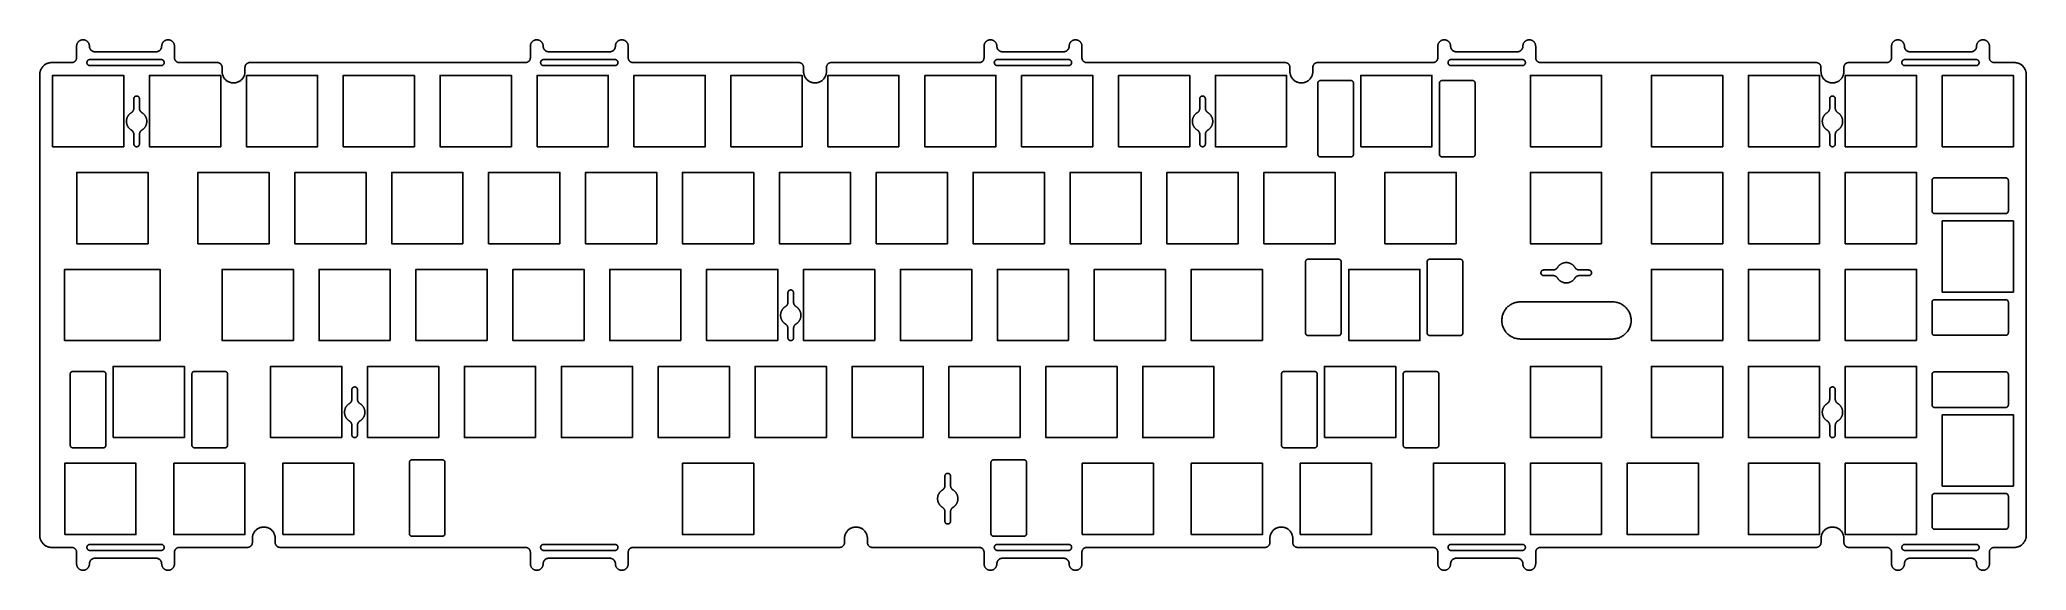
# Model space of a CAD drawing. Header units: millimetres. Extents: x -262 to 129, y -36 to 69.
import ezdxf

# ---------------------------------------------------------------- set-up
doc = ezdxf.new("R2010")
doc.units = ezdxf.units.MM
doc.layers.add('定位板', color=7, linetype='Continuous', true_color=0x000000)

msp = doc.modelspace()

# ---------------------------------------------------------------- linework, layer by layer
at = {"layer": '定位板'}
for points in [[(-245.07, 47.69), (-245.07, 61.69), (-259.07, 61.69), (-259.07, 47.69)], [(-226.02, 47.69), (-226.02, 61.69), (-240.02, 61.69), (-240.02, 47.69)], [(-220.97, 61.69), (-220.97, 47.69), (-206.97, 47.69), (-206.97, 61.69)], [(-187.92, 61.69), (-201.91, 61.69), (-201.91, 47.69), (-187.92, 47.69)], [(-168.87, 47.69), (-168.87, 61.69), (-182.87, 61.69), (-182.87, 47.69)], [(-163.82, 47.69), (-149.82, 47.69), (-149.82, 61.69), (-163.82, 61.69)], [(-144.77, 47.69), (-130.77, 47.69), (-130.77, 61.69), (-144.77, 61.69)], [(-111.72, 47.69), (-111.72, 61.69), (-125.71, 61.69), (-125.71, 47.69)], [(-92.67, 47.69), (-92.67, 61.69), (-106.66, 61.69), (-106.66, 47.69)], [(-87.61, 61.69), (-87.62, 47.69), (-73.62, 47.69), (-73.62, 61.69)], [(-68.56, 61.69), (-68.57, 47.69), (-54.57, 47.69), (-54.57, 61.69)], [(-35.52, 47.69), (-35.52, 61.69), (-49.51, 61.69), (-49.51, 47.69)], [(-16.47, 47.69), (-16.47, 61.69), (-30.46, 61.69), (-30.46, 47.69)], [(-1.89, 47.69), (12.11, 47.69), (12.11, 61.69), (-1.89, 61.69)], [(45.45, 47.69), (45.45, 61.69), (31.45, 61.69), (31.45, 47.69)], [(69.26, 47.69), (69.26, 61.69), (55.26, 61.69), (55.26, 47.69)], [(88.31, 47.69), (88.31, 61.69), (74.31, 61.69), (74.31, 47.69)], [(107.36, 47.69), (107.36, 61.69), (93.36, 61.69), (93.36, 47.69)], [(126.41, 47.69), (126.41, 61.69), (112.41, 61.69), (112.41, 47.69)], [(-240.3, 28.64), (-240.3, 42.64), (-254.3, 42.64), (-254.3, 28.64)], [(-216.49, 28.64), (-216.49, 42.64), (-230.49, 42.64), (-230.49, 28.64)], [(-197.44, 28.64), (-197.44, 42.64), (-211.44, 42.64), (-211.44, 28.64)], [(-178.39, 28.64), (-178.39, 42.64), (-192.39, 42.64), (-192.39, 28.64)], [(-159.34, 28.64), (-159.34, 42.64), (-173.34, 42.64), (-173.34, 28.64)], [(-140.29, 28.64), (-140.29, 42.64), (-154.29, 42.64), (-154.29, 28.64)], [(-121.24, 28.64), (-121.24, 42.64), (-135.24, 42.64), (-135.24, 28.64)], [(-102.19, 28.64), (-102.19, 42.64), (-116.19, 42.64), (-116.19, 28.64)], [(-83.14, 28.64), (-83.14, 42.64), (-97.14, 42.64), (-97.14, 28.64)], [(-64.09, 28.64), (-64.09, 42.64), (-78.09, 42.64), (-78.09, 28.64)], [(-45.04, 28.64), (-45.04, 42.64), (-59.04, 42.64), (-59.04, 28.64)], [(-25.99, 28.64), (-25.99, 42.64), (-39.99, 42.64), (-39.99, 28.64)], [(-6.94, 28.64), (-6.94, 42.64), (-20.94, 42.64), (-20.94, 28.64)], [(16.87, 28.64), (16.87, 42.64), (2.87, 42.64), (2.87, 28.64)], [(45.45, 28.64), (45.45, 42.64), (31.45, 42.64), (31.45, 28.64)], [(69.26, 28.64), (69.26, 42.64), (55.26, 42.64), (55.26, 28.64)], [(88.31, 28.64), (88.31, 42.64), (74.31, 42.64), (74.31, 28.64)], [(107.36, 28.64), (107.36, 42.64), (93.36, 42.64), (93.36, 28.64)], [(112.41, 33.12), (112.41, 19.12), (126.41, 19.12), (126.41, 33.12)], [(-237.92, 9.64), (-237.92, 23.59), (-256.69, 23.59), (-256.69, 9.64)], [(-211.73, 9.59), (-211.73, 23.59), (-225.73, 23.59), (-225.73, 9.59)], [(-192.68, 9.59), (-192.68, 23.59), (-206.68, 23.59), (-206.68, 9.59)], [(-173.63, 9.59), (-173.63, 23.59), (-187.63, 23.59), (-187.63, 9.59)], [(-154.58, 9.59), (-154.58, 23.59), (-168.58, 23.59), (-168.58, 9.59)], [(-135.53, 9.59), (-135.53, 23.59), (-149.53, 23.59), (-149.53, 9.59)], [(-116.48, 9.59), (-116.48, 23.59), (-130.48, 23.59), (-130.48, 9.59)], [(-97.43, 9.59), (-97.43, 23.59), (-111.43, 23.59), (-111.43, 9.59)], [(-78.38, 9.59), (-78.38, 23.59), (-92.38, 23.59), (-92.38, 9.59)], [(-59.33, 9.59), (-59.33, 23.59), (-73.33, 23.59), (-73.33, 9.59)], [(-40.28, 9.59), (-40.28, 23.59), (-54.28, 23.59), (-54.28, 9.59)], [(-21.23, 9.59), (-21.23, 23.59), (-35.23, 23.59), (-35.23, 9.59)], [(-4.27, 9.59), (9.73, 9.59), (9.73, 23.59), (-4.27, 23.59)], [(69.26, 9.59), (69.26, 23.59), (55.26, 23.59), (55.26, 9.59)], [(88.31, 9.59), (88.31, 23.59), (74.31, 23.59), (74.31, 9.59)], [(107.36, 9.59), (107.36, 23.59), (93.36, 23.59), (93.36, 9.59)], [(-247.16, -9.46), (-233.16, -9.46), (-233.16, 4.54), (-247.16, 4.54)], [(-202.2, -9.46), (-202.2, 4.54), (-216.2, 4.54), (-216.2, -9.46)], [(-183.15, -9.46), (-183.15, 4.54), (-197.15, 4.54), (-197.15, -9.46)], [(-164.1, -9.46), (-164.1, 4.54), (-178.1, 4.54), (-178.1, -9.46)], [(-145.05, -9.46), (-145.05, 4.54), (-159.05, 4.54), (-159.05, -9.46)], [(-126, -9.46), (-126, 4.54), (-140, 4.54), (-140, -9.46)], [(-106.95, -9.46), (-106.95, 4.54), (-120.95, 4.54), (-120.95, -9.46)], [(-87.9, -9.46), (-87.9, 4.54), (-101.9, 4.54), (-101.9, -9.46)], [(-68.85, -9.46), (-68.85, 4.54), (-82.85, 4.54), (-82.85, -9.46)], [(-49.8, -9.46), (-49.8, 4.54), (-63.8, 4.54), (-63.8, -9.46)], [(-30.75, -9.46), (-30.75, 4.54), (-44.75, 4.54), (-44.75, -9.46)], [(-9.03, -9.46), (4.97, -9.46), (4.97, 4.54), (-9.03, 4.54)], [(45.45, -9.46), (45.45, 4.54), (31.45, 4.54), (31.45, -9.46)], [(69.26, -9.46), (69.26, 4.54), (55.26, 4.54), (55.26, -9.46)], [(88.31, -9.46), (88.31, 4.54), (74.31, 4.54), (74.31, -9.46)], [(107.36, -9.46), (107.36, 4.54), (93.36, 4.54), (93.36, -9.46)], [(112.41, -4.98), (112.41, -18.98), (126.41, -18.98), (126.41, -4.98)], [(-256.68, -28.51), (-242.68, -28.51), (-242.68, -14.51), (-256.68, -14.51)], [(-235.25, -14.51), (-235.25, -28.51), (-221.25, -28.51), (-221.25, -14.51)], [(-213.82, -28.51), (-199.82, -28.51), (-199.82, -14.51), (-213.82, -14.51)], [(-135.24, -14.51), (-135.24, -28.51), (-121.24, -28.51), (-121.24, -14.51)], [(-56.66, -28.51), (-42.66, -28.51), (-42.66, -14.51), (-56.66, -14.51)], [(-35.23, -28.51), (-21.23, -28.51), (-21.23, -14.51), (-35.23, -14.51)], [(-13.8, -28.51), (0.2, -28.51), (0.2, -14.51), (-13.8, -14.51)], [(26.4, -28.51), (26.4, -14.51), (12.4, -14.51), (12.4, -28.51)], [(45.45, -28.51), (45.45, -14.51), (31.45, -14.51), (31.45, -28.51)], [(64.5, -28.51), (64.5, -14.51), (50.5, -14.51), (50.5, -28.51)], [(88.31, -28.51), (88.31, -14.51), (74.31, -14.51), (74.31, -28.51)], [(107.36, -28.51), (107.36, -14.51), (93.36, -14.51), (93.36, -28.51)]]:
    msp.add_lwpolyline(points, close=True, dxfattribs=at)
for points, weights, degree, knots in [([(-254.34, 67.44, -130.41), (-254.34, 68.7, -130.41), (-253.08, 68.7, -130.41), (-251.82, 68.7, -130.41), (-251.82, 67.44, -130.41)], [1, 0.707106810231, 1, 0.707106810231, 1], 2, [-21520.832701, -21520.832701, -21520.832701, -21518.853521, -21518.853521, -21516.87434, -21516.87434, -21516.87434]), ([(-251.82, 67.44, -130.41), (-251.82, 67.34, -130.41), (-251.81, 67.23, -130.41), (-251.77, 67.12, -130.41), (-251.74, 67.02, -130.41), (-251.7, 66.92, -130.41), (-251.64, 66.83, -130.41), (-251.56, 66.71, -130.41), (-251.45, 66.61, -130.41), (-251.33, 66.53, -130.41), (-251.24, 66.47, -130.41), (-251.15, 66.42, -130.41), (-251.04, 66.39, -130.41), (-250.94, 66.36, -130.41), (-250.83, 66.34, -130.41), (-250.72, 66.34, -130.41)], [1, 1.00000011743, 1.00000023487, 1.0000003523, 1.0000003523, 1.0000003523, 1.0000003523, 1.0000003523, 1.0000003523, 1.0000003523, 1.0000003523, 1.0000003523, 1.0000003523, 1.00000023487, 1.00000011743, 1], 3, [-21516.87434, -21516.87434, -21516.87434, -21516.87434, -21516.549974, -21516.549974, -21516.549974, -21516.227846, -21516.227846, -21516.227846, -21515.793973, -21515.793973, -21515.793973, -21515.470076, -21515.470076, -21515.470076, -21515.146469, -21515.146469, -21515.146469, -21515.146469]), ([(-238.72, 66.34, -130.41), (-238.61, 66.34, -130.41), (-238.51, 66.36, -130.41), (-238.4, 66.39, -130.41), (-238.3, 66.42, -130.41), (-238.2, 66.47, -130.41), (-238.11, 66.53, -130.41), (-237.99, 66.61, -130.41), (-237.89, 66.71, -130.41), (-237.81, 66.83, -130.41), (-237.75, 66.92, -130.41), (-237.7, 67.02, -130.41), (-237.67, 67.12, -130.41), (-237.64, 67.23, -130.41), (-237.62, 67.34, -130.41), (-237.62, 67.44, -130.41)], [1, 1.00000011743, 1.00000023487, 1.0000003523, 1.0000003523, 1.0000003523, 1.0000003523, 1.0000003523, 1.0000003523, 1.0000003523, 1.0000003523, 1.0000003523, 1.0000003523, 1.00000023487, 1.00000011743, 1], 3, [-21503.146469, -21503.146469, -21503.146469, -21503.146469, -21502.822862, -21502.822862, -21502.822862, -21502.498966, -21502.498966, -21502.498966, -21502.065093, -21502.065093, -21502.065093, -21501.742964, -21501.742964, -21501.742964, -21501.418599, -21501.418599, -21501.418599, -21501.418599]), ([(-237.62, 67.44, -130.41), (-237.62, 68.7, -130.41), (-236.36, 68.7, -130.41), (-235.1, 68.7, -130.41), (-235.1, 67.44, -130.41)], [1, 0.707106810231, 1, 0.707106810231, 1], 2, [-21501.418599, -21501.418599, -21501.418599, -21499.439418, -21499.439418, -21497.460237, -21497.460237, -21497.460237]), ([(-165.14, 67.44, -130.41), (-165.14, 68.7, -130.41), (-163.88, 68.7, -130.41), (-162.62, 68.7, -130.41), (-162.62, 67.44, -130.41)], [1, 0.707106810231, 1, 0.707106810231, 1], 2, [-21411.141068, -21411.141068, -21411.141068, -21409.161887, -21409.161887, -21407.182706, -21407.182706, -21407.182706]), ([(-162.62, 67.44, -130.41), (-162.62, 67.34, -130.41), (-162.61, 67.23, -130.41), (-162.58, 67.12, -130.41), (-162.55, 67.02, -130.41), (-162.5, 66.92, -130.41), (-162.44, 66.83, -130.41), (-162.36, 66.71, -130.41), (-162.26, 66.61, -130.41), (-162.14, 66.53, -130.41), (-162.05, 66.47, -130.41), (-161.95, 66.42, -130.41), (-161.84, 66.39, -130.41), (-161.74, 66.36, -130.41), (-161.63, 66.34, -130.41), (-161.52, 66.34, -130.41)], [1, 1.00000004655, 1.00000009311, 1.00000013966, 1.00000013966, 1.00000013966, 1.00000013966, 1.00000013966, 1.00000013966, 1.00000013966, 1.00000013966, 1.00000013966, 1.00000013966, 1.00000009311, 1.00000004655, 1], 3, [-21407.182706, -21407.182706, -21407.182706, -21407.182706, -21406.858341, -21406.858341, -21406.858341, -21406.536213, -21406.536213, -21406.536213, -21406.102339, -21406.102339, -21406.102339, -21405.778443, -21405.778443, -21405.778443, -21405.454836, -21405.454836, -21405.454836, -21405.454836]), ([(-149.52, 66.34, -130.41), (-149.42, 66.34, -130.41), (-149.31, 66.36, -130.41), (-149.2, 66.39, -130.41), (-149.1, 66.42, -130.41), (-149, 66.47, -130.41), (-148.91, 66.53, -130.41), (-148.79, 66.61, -130.41), (-148.69, 66.71, -130.41), (-148.61, 66.83, -130.41), (-148.55, 66.92, -130.41), (-148.5, 67.02, -130.41), (-148.47, 67.12, -130.41), (-148.44, 67.23, -130.41), (-148.42, 67.34, -130.41), (-148.42, 67.44, -130.41)], [1, 1.00000004655, 1.00000009311, 1.00000013966, 1.00000013966, 1.00000013966, 1.00000013966, 1.00000013966, 1.00000013966, 1.00000013966, 1.00000013966, 1.00000013966, 1.00000013966, 1.00000009311, 1.00000004655, 1], 3, [-21393.454836, -21393.454836, -21393.454836, -21393.454836, -21393.131229, -21393.131229, -21393.131229, -21392.807333, -21392.807333, -21392.807333, -21392.373459, -21392.373459, -21392.373459, -21392.051331, -21392.051331, -21392.051331, -21391.726966, -21391.726966, -21391.726966, -21391.726966]), ([(-148.42, 67.44, -130.41), (-148.42, 68.7, -130.41), (-147.16, 68.7, -130.41), (-145.9, 68.7, -130.41), (-145.9, 67.44, -130.41)], [1, 0.707106810231, 1, 0.707106810231, 1], 2, [-21391.726966, -21391.726966, -21391.726966, -21389.747785, -21389.747785, -21387.768604, -21387.768604, -21387.768604]), ([(-75.95, 67.44, -130.41), (-75.95, 68.7, -130.41), (-74.69, 68.7, -130.41), (-73.43, 68.7, -130.41), (-73.43, 67.44, -130.41)], [1, 0.707106810231, 1, 0.707106810231, 1], 2, [-22362.849762, -22362.849762, -22362.849762, -22360.870581, -22360.870581, -22358.8914, -22358.8914, -22358.8914]), ([(-73.43, 67.44, -130.41), (-73.43, 67.34, -130.41), (-73.41, 67.23, -130.41), (-73.38, 67.12, -130.41), (-73.35, 67.02, -130.41), (-73.3, 66.92, -130.41), (-73.24, 66.83, -130.41), (-73.16, 66.71, -130.41), (-73.06, 66.61, -130.41), (-72.94, 66.53, -130.41), (-72.85, 66.47, -130.41), (-72.75, 66.42, -130.41), (-72.64, 66.39, -130.41), (-72.54, 66.36, -130.41), (-72.43, 66.34, -130.41), (-72.33, 66.34, -130.41)], [1, 0.999999887336, 0.999999774673, 0.999999662009, 0.999999662009, 0.999999662009, 0.999999662009, 0.999999662009, 0.999999662009, 0.999999662009, 0.999999662009, 0.999999662009, 0.999999662009, 0.999999774673, 0.999999887336, 1], 3, [-22358.8914, -22358.8914, -22358.8914, -22358.8914, -22358.567035, -22358.567035, -22358.567035, -22358.244907, -22358.244907, -22358.244907, -22357.811033, -22357.811033, -22357.811033, -22357.487137, -22357.487137, -22357.487137, -22357.16353, -22357.16353, -22357.16353, -22357.16353]), ([(-60.33, 66.34, -130.41), (-60.22, 66.34, -130.41), (-60.11, 66.36, -130.41), (-60.01, 66.39, -130.41), (-59.9, 66.42, -130.41), (-59.8, 66.47, -130.41), (-59.71, 66.53, -130.41), (-59.59, 66.61, -130.41), (-59.49, 66.71, -130.41), (-59.41, 66.83, -130.41), (-59.35, 66.92, -130.41), (-59.3, 67.02, -130.41), (-59.27, 67.12, -130.41), (-59.24, 67.23, -130.41), (-59.23, 67.34, -130.41), (-59.23, 67.44, -130.41)], [1, 0.999999887336, 0.999999774673, 0.999999662009, 0.999999662009, 0.999999662009, 0.999999662009, 0.999999662009, 0.999999662009, 0.999999662009, 0.999999662009, 0.999999662009, 0.999999662009, 0.999999774673, 0.999999887336, 1], 3, [-22345.16353, -22345.16353, -22345.16353, -22345.16353, -22344.839923, -22344.839923, -22344.839923, -22344.516027, -22344.516027, -22344.516027, -22344.082153, -22344.082153, -22344.082153, -22343.760025, -22343.760025, -22343.760025, -22343.435659, -22343.435659, -22343.435659, -22343.435659]), ([(-59.23, 67.44, -130.41), (-59.23, 68.7, -130.41), (-57.97, 68.7, -130.41), (-56.71, 68.7, -130.41), (-56.71, 67.44, -130.41)], [1, 0.707106810231, 1, 0.707106810231, 1], 2, [-22343.435659, -22343.435659, -22343.435659, -22341.456479, -22341.456479, -22339.477298, -22339.477298, -22339.477298]), ([(13.25, 67.44, -130.41), (13.25, 68.7, -130.41), (14.51, 68.7, -130.41), (15.77, 68.7, -130.41), (15.77, 67.44, -130.41)], [1, 0.707106810231, 1, 0.707106810231, 1], 2, [-22253.158129, -22253.158129, -22253.158129, -22251.178949, -22251.178949, -22249.199768, -22249.199768, -22249.199768]), ([(15.77, 67.44, -130.41), (15.77, 67.34, -130.41), (15.79, 67.23, -130.41), (15.82, 67.12, -130.41), (15.85, 67.02, -130.41), (15.9, 66.92, -130.41), (15.96, 66.83, -130.41), (16.04, 66.71, -130.41), (16.14, 66.61, -130.41), (16.26, 66.53, -130.41), (16.35, 66.47, -130.41), (16.45, 66.42, -130.41), (16.55, 66.39, -130.41), (16.66, 66.36, -130.41), (16.76, 66.34, -130.41), (16.87, 66.34, -130.41)], [1, 0.999999887336, 0.999999774673, 0.999999662009, 0.999999662009, 0.999999662009, 0.999999662009, 0.999999662009, 0.999999662009, 0.999999662009, 0.999999662009, 0.999999662009, 0.999999662009, 0.999999774673, 0.999999887336, 1], 3, [-22249.199768, -22249.199768, -22249.199768, -22249.199768, -22248.875402, -22248.875402, -22248.875402, -22248.553274, -22248.553274, -22248.553274, -22248.119401, -22248.119401, -22248.119401, -22247.795504, -22247.795504, -22247.795504, -22247.471897, -22247.471897, -22247.471897, -22247.471897]), ([(28.87, 66.34, -130.41), (28.98, 66.34, -130.41), (29.09, 66.36, -130.41), (29.19, 66.39, -130.41), (29.3, 66.42, -130.41), (29.39, 66.47, -130.41), (29.48, 66.53, -130.41), (29.6, 66.61, -130.41), (29.71, 66.71, -130.41), (29.79, 66.83, -130.41), (29.85, 66.92, -130.41), (29.89, 67.02, -130.41), (29.93, 67.12, -130.41), (29.96, 67.23, -130.41), (29.97, 67.34, -130.41), (29.97, 67.44, -130.41)], [1, 0.999999887336, 0.999999774673, 0.999999662009, 0.999999662009, 0.999999662009, 0.999999662009, 0.999999662009, 0.999999662009, 0.999999662009, 0.999999662009, 0.999999662009, 0.999999662009, 0.999999774673, 0.999999887336, 1], 3, [-22235.471897, -22235.471897, -22235.471897, -22235.471897, -22235.14829, -22235.14829, -22235.14829, -22234.824394, -22234.824394, -22234.824394, -22234.390521, -22234.390521, -22234.390521, -22234.068392, -22234.068392, -22234.068392, -22233.744027, -22233.744027, -22233.744027, -22233.744027]), ([(29.97, 67.44, -130.41), (29.97, 68.7, -130.41), (31.23, 68.7, -130.41), (32.49, 68.7, -130.41), (32.49, 67.44, -130.41)], [1, 0.707106810232, 1, 0.707106810232, 1], 2, [-22233.744027, -22233.744027, -22233.744027, -22231.764846, -22231.764846, -22229.785665, -22229.785665, -22229.785665]), ([(102.45, 67.44, -130.41), (102.45, 68.7, -130.41), (103.71, 68.7, -130.41), (104.97, 68.7, -130.41), (104.97, 67.44, -130.41)], [1, 0.707106810231, 1, 0.707106810231, 1], 2, [-22143.466497, -22143.466497, -22143.466497, -22141.487316, -22141.487316, -22139.508135, -22139.508135, -22139.508135]), ([(104.97, 67.44, -130.41), (104.97, 67.34, -130.41), (104.99, 67.23, -130.41), (105.02, 67.12, -130.41), (105.05, 67.02, -130.41), (105.1, 66.92, -130.41), (105.16, 66.83, -130.41), (105.24, 66.71, -130.41), (105.34, 66.61, -130.41), (105.46, 66.53, -130.41), (105.55, 66.47, -130.41), (105.65, 66.42, -130.41), (105.75, 66.39, -130.41), (105.86, 66.36, -130.41), (105.96, 66.34, -130.41), (106.07, 66.34, -130.41)], [1, 0.999999887336, 0.999999774673, 0.999999662009, 0.999999662009, 0.999999662009, 0.999999662009, 0.999999662009, 0.999999662009, 0.999999662009, 0.999999662009, 0.999999662009, 0.999999662009, 0.999999774673, 0.999999887336, 1], 3, [-22139.508135, -22139.508135, -22139.508135, -22139.508135, -22139.18377, -22139.18377, -22139.18377, -22138.861642, -22138.861642, -22138.861642, -22138.427768, -22138.427768, -22138.427768, -22138.103872, -22138.103872, -22138.103872, -22137.780265, -22137.780265, -22137.780265, -22137.780265]), ([(118.07, 66.34, -130.41), (118.18, 66.34, -130.41), (118.29, 66.36, -130.41), (118.39, 66.39, -130.41), (118.49, 66.42, -130.41), (118.59, 66.47, -130.41), (118.68, 66.53, -130.41), (118.8, 66.61, -130.41), (118.91, 66.71, -130.41), (118.99, 66.83, -130.41), (119.05, 66.92, -130.41), (119.09, 67.02, -130.41), (119.12, 67.12, -130.41), (119.15, 67.23, -130.41), (119.17, 67.34, -130.41), (119.17, 67.44, -130.41)], [1, 0.999999887336, 0.999999774673, 0.999999662009, 0.999999662009, 0.999999662009, 0.999999662009, 0.999999662009, 0.999999662009, 0.999999662009, 0.999999662009, 0.999999662009, 0.999999662009, 0.999999774673, 0.999999887336, 1], 3, [-22125.780265, -22125.780265, -22125.780265, -22125.780265, -22125.456658, -22125.456658, -22125.456658, -22125.132762, -22125.132762, -22125.132762, -22124.698888, -22124.698888, -22124.698888, -22124.37676, -22124.37676, -22124.37676, -22124.052395, -22124.052395, -22124.052395, -22124.052395]), ([(119.17, 67.44, -130.41), (119.17, 68.7, -130.41), (120.43, 68.7, -130.41), (121.69, 68.7, -130.41), (121.69, 67.44, -130.41)], [1, 0.707106810231, 1, 0.707106810231, 1], 2, [-22124.052395, -22124.052395, -22124.052395, -22122.073214, -22122.073214, -22120.094033, -22120.094033, -22120.094033]), ([(-251.72, 64.82, -130.41), (-252.32, 64.82, -130.41), (-252.32, 64.22, -130.41), (-252.32, 63.62, -130.41), (-251.72, 63.62, -130.41)], [1, 0.70710678118, 1, 0.70710678118, 1], 2, [-23941.256547, -23941.256547, -23941.256547, -23938.635571, -23938.635571, -23936.014594, -23936.014594, -23936.014594]), ([(-237.72, 63.62, -130.41), (-237.12, 63.62, -130.41), (-237.12, 64.22, -130.41), (-237.12, 64.82, -130.41), (-237.72, 64.82, -130.41)], [1, 0.707106781181, 1, 0.707106781181, 1], 2, [-23922.014594, -23922.014594, -23922.014594, -23919.393618, -23919.393618, -23916.772642, -23916.772642, -23916.772642]), ([(-162.52, 64.82, -130.41), (-163.12, 64.82, -130.41), (-163.12, 64.22, -130.41), (-163.12, 63.62, -130.41), (-162.52, 63.62, -130.41)], [1, 0.70710678118, 1, 0.70710678118, 1], 2, [26.241953, 26.241953, 26.241953, 28.862929, 28.862929, 31.483905, 31.483905, 31.483905]), ([(-148.52, 63.62, -130.41), (-147.92, 63.62, -130.41), (-147.92, 64.22, -130.41), (-147.92, 64.82, -130.41), (-148.52, 64.82, -130.41)], [1, 0.70710678118, 1, 0.70710678118, 1], 2, [45.483905, 45.483905, 45.483905, 48.104881, 48.104881, 50.725858, 50.725858, 50.725858]), ([(-73.33, 64.82, -130.41), (-73.93, 64.82, -130.41), (-73.93, 64.22, -130.41), (-73.93, 63.62, -130.41), (-73.33, 63.62, -130.41)], [1, 0.707106781181, 1, 0.707106781181, 1], 2, [-24200.485592, -24200.485592, -24200.485592, -24197.864616, -24197.864616, -24195.24364, -24195.24364, -24195.24364]), ([(-59.33, 63.62, -130.41), (-58.73, 63.62, -130.41), (-58.73, 64.22, -130.41), (-58.73, 64.82, -130.41), (-59.33, 64.82, -130.41)], [1, 0.70710678118, 1, 0.70710678118, 1], 2, [-24181.24364, -24181.24364, -24181.24364, -24178.622663, -24178.622663, -24176.001687, -24176.001687, -24176.001687]), ([(15.87, 64.82, -130.41), (15.27, 64.82, -130.41), (15.27, 64.22, -130.41), (15.27, 63.62, -130.41), (15.87, 63.62, -130.41)], [1, 0.70710678118, 1, 0.70710678118, 1], 2, [-23782.817714, -23782.817714, -23782.817714, -23780.196738, -23780.196738, -23777.575762, -23777.575762, -23777.575762]), ([(29.87, 63.62, -130.41), (30.47, 63.62, -130.41), (30.47, 64.22, -130.41), (30.47, 64.82, -130.41), (29.87, 64.82, -130.41)], [1, 0.70710678118, 1, 0.70710678118, 1], 2, [-23763.575762, -23763.575762, -23763.575762, -23760.954786, -23760.954786, -23758.333809, -23758.333809, -23758.333809]), ([(105.07, 64.82, -130.41), (104.47, 64.82, -130.41), (104.47, 64.22, -130.41), (104.47, 63.62, -130.41), (105.07, 63.62, -130.41)], [1, 0.707106781179, 1, 0.707106781179, 1], 2, [-24371.658168, -24371.658168, -24371.658168, -24369.037192, -24369.037192, -24366.416216, -24366.416216, -24366.416216]), ([(119.07, 63.62, -130.41), (119.67, 63.62, -130.41), (119.67, 64.22, -130.41), (119.67, 64.82, -130.41), (119.07, 64.82, -130.41)], [1, 0.70710678118, 1, 0.70710678118, 1], 2, [-24352.416216, -24352.416216, -24352.416216, -24349.79524, -24349.79524, -24347.174263, -24347.174263, -24347.174263]), ([(-225.74, 62.47, -130.41), (-225.74, 60.22, -130.41), (-223.49, 60.22, -130.41), (-221.24, 60.22, -130.41), (-221.24, 62.47, -130.41)], [1, 0.707106781187, 1, 0.707106781187, 1], 2, [-21483.938668, -21483.938668, -21483.938668, -21477.667768, -21477.667768, -21471.396868, -21471.396868, -21471.396868]), ([(-111.43, 62.47, -130.41), (-111.43, 60.22, -130.41), (-109.18, 60.22, -130.41), (-106.93, 60.22, -130.41), (-106.93, 62.47, -130.41)], [1, 0.707106781187, 1, 0.707106781187, 1], 2, [-21349.132618, -21349.132618, -21349.132618, -21342.861718, -21342.861718, -21336.590818, -21336.590818, -21336.590818]), ([(-15.82, 62.47, -130.41), (-15.82, 60.22, -130.41), (-13.57, 60.22, -130.41), (-11.32, 60.22, -130.41), (-11.32, 62.47, -130.41)], [1, 0.707106781187, 1, 0.707106781187, 1], 2, [-22294.428889, -22294.428889, -22294.428889, -22288.157989, -22288.157989, -22281.887089, -22281.887089, -22281.887089]), ([(88.58, 62.47, -130.41), (88.58, 60.22, -130.41), (90.83, 60.22, -130.41), (93.08, 60.22, -130.41), (93.08, 62.47, -130.41)], [1, 0.707106781187, 1, 0.707106781187, 1], 2, [-22169.533923, -22169.533923, -22169.533923, -22163.263023, -22163.263023, -22156.992123, -22156.992123, -22156.992123]), ([(-241.99, 57.1, -130.41), (-241.99, 57.65, -130.41), (-242.54, 57.65, -130.41), (-243.09, 57.65, -130.41), (-243.09, 57.1, -130.41)], [1, 0.707106778969, 1, 0.707106778969, 1], 2, [32.17012, 32.17012, 32.17012, 33.034058, 33.034058, 33.897996, 33.897996, 33.897996]), ([(-32.44, 57.1, -130.41), (-32.44, 57.65, -130.41), (-32.99, 57.65, -130.41), (-33.54, 57.65, -130.41), (-33.54, 57.1, -130.41)], [1, 0.707106778969, 1, 0.707106778969, 1], 2, [32.17012, 32.17012, 32.17012, 33.034058, 33.034058, 33.897996, 33.897996, 33.897996]), ([(91.39, 57.1, -130.41), (91.39, 57.65, -130.41), (90.84, 57.65, -130.41), (90.29, 57.65, -130.41), (90.29, 57.1, -130.41)], [1, 0.707106778969, 1, 0.707106778969, 1], 2, [32.17012, 32.17012, 32.17012, 33.034058, 33.034058, 33.897996, 33.897996, 33.897996]), ([(-243.59, 54.37, -130.41), (-244.54, 53.79, -130.41), (-244.54, 52.67, -130.41), (-244.54, 51.56, -130.41), (-243.59, 50.97, -130.41)], [1, 0.873501047705, 1, 0.873501047705, 1], 2, [36.799043, 36.799043, 36.799043, 38.832835, 38.832835, 40.866628, 40.866628, 40.866628]), ([(-241.49, 50.97, -130.41), (-240.54, 51.55, -130.41), (-240.54, 52.67, -130.41), (-240.54, 53.79, -130.41), (-241.49, 54.37, -130.41)], [1, 0.872688995919, 1, 0.872688995919, 1], 2, [25.189996, 25.189996, 25.189996, 27.230451, 27.230451, 29.270905, 29.270905, 29.270905]), ([(-34.04, 54.37, -130.41), (-34.99, 53.79, -130.41), (-34.99, 52.67, -130.41), (-34.99, 51.56, -130.41), (-34.04, 50.97, -130.41)], [1, 0.873501047706, 1, 0.873501047706, 1], 2, [36.799043, 36.799043, 36.799043, 38.832835, 38.832835, 40.866628, 40.866628, 40.866628]), ([(-31.94, 50.97, -130.41), (-30.99, 51.55, -130.41), (-30.99, 52.67, -130.41), (-30.99, 53.79, -130.41), (-31.94, 54.38, -130.41)], [1, 0.872688995919, 1, 0.872688995919, 1], 2, [25.189996, 25.189996, 25.189996, 27.230451, 27.230451, 29.270905, 29.270905, 29.270905]), ([(89.79, 54.37, -130.41), (88.84, 53.79, -130.41), (88.84, 52.67, -130.41), (88.84, 51.56, -130.41), (89.79, 50.97, -130.41)], [1, 0.873501047705, 1, 0.873501047705, 1], 2, [36.799043, 36.799043, 36.799043, 38.832835, 38.832835, 40.866628, 40.866628, 40.866628]), ([(91.89, 50.97, -130.41), (92.84, 51.55, -130.41), (92.84, 52.67, -130.41), (92.84, 53.79, -130.41), (91.89, 54.37, -130.41)], [1, 0.872688995919, 1, 0.872688995919, 1], 2, [25.189996, 25.189996, 25.189996, 27.230451, 27.230451, 29.270905, 29.270905, 29.270905]), ([(-243.09, 48.24, -130.41), (-243.09, 47.69, -130.41), (-242.54, 47.69, -130.41), (-241.99, 47.69, -130.41), (-241.99, 48.24, -130.41)], [1, 0.707106778969, 1, 0.707106778969, 1], 2, [20.562905, 20.562905, 20.562905, 21.426843, 21.426843, 22.290781, 22.290781, 22.290781]), ([(-33.54, 48.24, -130.41), (-33.54, 47.69, -130.41), (-32.99, 47.69, -130.41), (-32.44, 47.69, -130.41), (-32.44, 48.24, -130.41)], [1, 0.707106778963, 1, 0.707106778963, 1], 2, [20.562905, 20.562905, 20.562905, 21.426843, 21.426843, 22.290781, 22.290781, 22.290781]), ([(90.29, 48.24, -130.41), (90.29, 47.69, -130.41), (90.84, 47.69, -130.41), (91.39, 47.69, -130.41), (91.39, 48.24, -130.41)], [1, 0.707106778969, 1, 0.707106778969, 1], 2, [20.562905, 20.562905, 20.562905, 21.426843, 21.426843, 22.290781, 22.290781, 22.290781]), ([(34.07, 23.47, -130.41), (33.52, 23.47, -130.41), (33.52, 22.92, -130.41), (33.52, 22.37, -130.41), (34.07, 22.37, -130.41)], [1, 0.707106778967, 1, 0.707106778967, 1], 2, [32.17012, 32.17012, 32.17012, 33.034058, 33.034058, 33.897996, 33.897996, 33.897996]), ([(40.2, 23.98, -130.41), (39.61, 24.93, -130.41), (38.49, 24.93, -130.41), (37.38, 24.93, -130.41), (36.79, 23.98, -130.41)], [1, 0.872688995918, 1, 0.872688995918, 1], 2, [25.189996, 25.189996, 25.189996, 27.230451, 27.230451, 29.270905, 29.270905, 29.270905]), ([(42.92, 22.37, -130.41), (43.47, 22.37, -130.41), (43.47, 22.92, -130.41), (43.47, 23.47, -130.41), (42.92, 23.47, -130.41)], [1, 0.707106778968, 1, 0.707106778968, 1], 2, [20.562905, 20.562905, 20.562905, 21.426843, 21.426843, 22.290781, 22.290781, 22.290781]), ([(-113.4, 19, -130.41), (-113.4, 19.55, -130.41), (-113.95, 19.55, -130.41), (-114.5, 19.55, -130.41), (-114.5, 19, -130.41)], [1, 0.707106778968, 1, 0.707106778968, 1], 2, [32.17012, 32.17012, 32.17012, 33.034058, 33.034058, 33.897996, 33.897996, 33.897996]), ([(36.79, 21.88, -130.41), (37.38, 20.93, -130.41), (38.49, 20.93, -130.41), (39.61, 20.93, -130.41), (40.2, 21.88, -130.41)], [1, 0.873501047704, 1, 0.873501047704, 1], 2, [36.799043, 36.799043, 36.799043, 38.832835, 38.832835, 40.866628, 40.866628, 40.866628]), ([(-115, 16.27, -130.41), (-115.95, 15.69, -130.41), (-115.95, 14.57, -130.41), (-115.95, 13.46, -130.41), (-115, 12.87, -130.41)], [1, 0.873501047706, 1, 0.873501047706, 1], 2, [36.799043, 36.799043, 36.799043, 38.832835, 38.832835, 40.866628, 40.866628, 40.866628]), ([(-112.9, 12.87, -130.41), (-111.95, 13.45, -130.41), (-111.95, 14.57, -130.41), (-111.95, 15.69, -130.41), (-112.9, 16.27, -130.41)], [1, 0.872688995919, 1, 0.872688995919, 1], 2, [25.189996, 25.189996, 25.189996, 27.230451, 27.230451, 29.270905, 29.270905, 29.270905]), ([(-114.5, 10.14, -130.41), (-114.5, 9.59, -130.41), (-113.95, 9.59, -130.41), (-113.4, 9.59, -130.41), (-113.4, 10.14, -130.41)], [1, 0.707106778964, 1, 0.707106778964, 1], 2, [20.562905, 20.562905, 20.562905, 21.426843, 21.426843, 22.290781, 22.290781, 22.290781]), ([(-199.13, -0.05, -130.41), (-199.13, 0.5, -130.41), (-199.68, 0.5, -130.41), (-200.23, 0.5, -130.41), (-200.23, -0.05, -130.41)], [1, 0.70710677897, 1, 0.70710677897, 1], 2, [-23987.484673, -23987.484673, -23987.484673, -23986.620735, -23986.620735, -23985.756797, -23985.756797, -23985.756797]), ([(91.39, -0.05, -130.41), (91.39, 0.5, -130.41), (90.84, 0.5, -130.41), (90.29, 0.5, -130.41), (90.29, -0.05, -130.41)], [1, 0.707106778969, 1, 0.707106778969, 1], 2, [32.17012, 32.17012, 32.17012, 33.034058, 33.034058, 33.897996, 33.897996, 33.897996]), ([(-200.73, -2.78, -130.41), (-201.67, -3.37, -130.41), (-201.67, -4.48, -130.41), (-201.67, -5.59, -130.41), (-200.73, -6.18, -130.41)], [1, 0.873501047706, 1, 0.873501047706, 1], 2, [-23982.855751, -23982.855751, -23982.855751, -23980.821958, -23980.821958, -23978.788166, -23978.788166, -23978.788166]), ([(-198.63, -6.18, -130.41), (-197.67, -5.6, -130.41), (-197.67, -4.48, -130.41), (-197.67, -3.36, -130.41), (-198.63, -2.78, -130.41)], [1, 0.872688995919, 1, 0.872688995919, 1], 2, [-23994.464798, -23994.464798, -23994.464798, -23992.424343, -23992.424343, -23990.383888, -23990.383888, -23990.383888]), ([(89.79, -2.78, -130.41), (88.84, -3.37, -130.41), (88.84, -4.48, -130.41), (88.84, -5.59, -130.41), (89.79, -6.18, -130.41)], [1, 0.873501047705, 1, 0.873501047705, 1], 2, [36.799043, 36.799043, 36.799043, 38.832835, 38.832835, 40.866628, 40.866628, 40.866628]), ([(91.89, -6.18, -130.41), (92.84, -5.6, -130.41), (92.84, -4.48, -130.41), (92.84, -3.36, -130.41), (91.89, -2.78, -130.41)], [1, 0.872688995919, 1, 0.872688995919, 1], 2, [25.189996, 25.189996, 25.189996, 27.230451, 27.230451, 29.270905, 29.270905, 29.270905]), ([(-200.23, -8.91, -130.41), (-200.23, -9.46, -130.41), (-199.68, -9.46, -130.41), (-199.13, -9.46, -130.41), (-199.13, -8.91, -130.41)], [1, 0.707106778963, 1, 0.707106778963, 1], 2, [-23999.091888, -23999.091888, -23999.091888, -23998.22795, -23998.22795, -23997.364012, -23997.364012, -23997.364012]), ([(90.29, -8.91, -130.41), (90.29, -9.46, -130.41), (90.84, -9.46, -130.41), (91.39, -9.46, -130.41), (91.39, -8.91, -130.41)], [1, 0.707106778963, 1, 0.707106778963, 1], 2, [20.562905, 20.562905, 20.562905, 21.426843, 21.426843, 22.290781, 22.290781, 22.290781]), ([(-82.54, -17.03, -130.41), (-82.54, -16.48, -130.41), (-83.09, -16.48, -130.41), (-83.64, -16.48, -130.41), (-83.64, -17.03, -130.41)], [1, 0.707106778968, 1, 0.707106778968, 1], 2, [32.17012, 32.17012, 32.17012, 33.034058, 33.034058, 33.897996, 33.897996, 33.897996]), ([(-84.14, -19.76, -130.41), (-85.09, -20.34, -130.41), (-85.09, -21.46, -130.41), (-85.09, -22.57, -130.41), (-84.14, -23.16, -130.41)], [1, 0.873501047705, 1, 0.873501047705, 1], 2, [36.799043, 36.799043, 36.799043, 38.832835, 38.832835, 40.866628, 40.866628, 40.866628]), ([(-82.04, -23.16, -130.41), (-81.09, -22.58, -130.41), (-81.09, -21.46, -130.41), (-81.09, -20.34, -130.41), (-82.04, -19.75, -130.41)], [1, 0.872688995919, 1, 0.872688995919, 1], 2, [25.189996, 25.189996, 25.189996, 27.230451, 27.230451, 29.270905, 29.270905, 29.270905]), ([(-215.29, -29.28, -130.41), (-215.29, -27.03, -130.41), (-217.54, -27.03, -130.41), (-219.79, -27.03, -130.41), (-219.79, -29.28, -130.41)], [1, 0.707106781186, 1, 0.707106781186, 1], 2, [-21689.585678, -21689.585678, -21689.585678, -21683.314778, -21683.314778, -21677.043878, -21677.043878, -21677.043878]), ([(-98.88, -29.28, -130.41), (-98.88, -27.03, -130.41), (-101.13, -27.03, -130.41), (-103.38, -27.03, -130.41), (-103.38, -29.28, -130.41)], [1, 0.707106781187, 1, 0.707106781187, 1], 2, [-21826.481861, -21826.481861, -21826.481861, -21820.210961, -21820.210961, -21813.940061, -21813.940061, -21813.940061]), ([(-83.64, -25.88, -130.41), (-83.64, -26.43, -130.41), (-83.09, -26.43, -130.41), (-82.54, -26.43, -130.41), (-82.54, -25.88, -130.41)], [1, 0.707106778969, 1, 0.707106778969, 1], 2, [20.562905, 20.562905, 20.562905, 21.426843, 21.426843, 22.290781, 22.290781, 22.290781]), ([(-15.26, -29.28, -130.41), (-15.26, -27.03, -130.41), (-17.51, -27.03, -130.41), (-19.76, -27.03, -130.41), (-19.76, -29.28, -130.41)], [1, 0.707106781187, 1, 0.707106781187, 1], 2, [-21930.597148, -21930.597148, -21930.597148, -21924.326248, -21924.326248, -21918.055348, -21918.055348, -21918.055348]), ([(93.09, -29.28, -130.41), (93.09, -27.03, -130.41), (90.84, -27.03, -130.41), (88.59, -27.03, -130.41), (88.59, -29.28, -130.41)], [1, 0.707106781187, 1, 0.707106781187, 1], 2, [-22059.437594, -22059.437594, -22059.437594, -22053.166694, -22053.166694, -22046.895794, -22046.895794, -22046.895794]), ([(-251.72, -30.43, -130.41), (-252.32, -30.43, -130.41), (-252.32, -31.03, -130.41), (-252.32, -31.63, -130.41), (-251.72, -31.63, -130.41)], [1, 0.707106781184, 1, 0.707106781184, 1], 2, [45.483905, 45.483905, 45.483905, 48.104881, 48.104881, 50.725858, 50.725858, 50.725858]), ([(-237.72, -31.63, -130.41), (-237.12, -31.63, -130.41), (-237.12, -31.03, -130.41), (-237.12, -30.43, -130.41), (-237.72, -30.43, -130.41)], [1, 0.707106781182, 1, 0.707106781182, 1], 2, [26.241953, 26.241953, 26.241953, 28.862929, 28.862929, 31.483905, 31.483905, 31.483905]), ([(-162.52, -30.43, -130.41), (-163.12, -30.43, -130.41), (-163.12, -31.03, -130.41), (-163.12, -31.63, -130.41), (-162.52, -31.63, -130.41)], [1, 0.707106781183, 1, 0.707106781183, 1], 2, [45.483905, 45.483905, 45.483905, 48.104881, 48.104881, 50.725858, 50.725858, 50.725858]), ([(-148.52, -31.63, -130.41), (-147.92, -31.63, -130.41), (-147.92, -31.03, -130.41), (-147.92, -30.43, -130.41), (-148.52, -30.43, -130.41)], [1, 0.707106781182, 1, 0.707106781182, 1], 2, [26.241953, 26.241953, 26.241953, 28.862929, 28.862929, 31.483905, 31.483905, 31.483905]), ([(-73.33, -30.43, -130.41), (-73.93, -30.43, -130.41), (-73.93, -31.03, -130.41), (-73.93, -31.63, -130.41), (-73.33, -31.63, -130.41)], [1, 0.707106781183, 1, 0.707106781183, 1], 2, [45.483905, 45.483905, 45.483905, 48.104881, 48.104881, 50.725858, 50.725858, 50.725858]), ([(-59.33, -31.63, -130.41), (-58.73, -31.63, -130.41), (-58.73, -31.03, -130.41), (-58.73, -30.43, -130.41), (-59.33, -30.43, -130.41)], [1, 0.707106781182, 1, 0.707106781182, 1], 2, [26.241953, 26.241953, 26.241953, 28.862929, 28.862929, 31.483905, 31.483905, 31.483905]), ([(15.87, -30.43, -130.41), (15.27, -30.43, -130.41), (15.27, -31.03, -130.41), (15.27, -31.63, -130.41), (15.87, -31.63, -130.41)], [1, 0.707106781184, 1, 0.707106781184, 1], 2, [45.483905, 45.483905, 45.483905, 48.104881, 48.104881, 50.725858, 50.725858, 50.725858]), ([(29.87, -31.63, -130.41), (30.47, -31.63, -130.41), (30.47, -31.03, -130.41), (30.47, -30.43, -130.41), (29.87, -30.43, -130.41)], [1, 0.707106781183, 1, 0.707106781183, 1], 2, [26.241953, 26.241953, 26.241953, 28.862929, 28.862929, 31.483905, 31.483905, 31.483905]), ([(105.07, -30.43, -130.41), (104.47, -30.43, -130.41), (104.47, -31.03, -130.41), (104.47, -31.63, -130.41), (105.07, -31.63, -130.41)], [1, 0.707106781182, 1, 0.707106781182, 1], 2, [45.483905, 45.483905, 45.483905, 48.104881, 48.104881, 50.725858, 50.725858, 50.725858]), ([(119.07, -31.63, -130.41), (119.67, -31.63, -130.41), (119.67, -31.03, -130.41), (119.67, -30.43, -130.41), (119.07, -30.43, -130.41)], [1, 0.707106781182, 1, 0.707106781182, 1], 2, [26.241953, 26.241953, 26.241953, 28.862929, 28.862929, 31.483905, 31.483905, 31.483905]), ([(-251.82, -34.26, -130.41), (-251.82, -35.52, -130.41), (-253.08, -35.52, -130.41), (-254.34, -35.52, -130.41), (-254.34, -34.26, -130.41)], [1, 0.707106810231, 1, 0.707106810231, 1], 2, [-21638.155217, -21638.155217, -21638.155217, -21636.176036, -21636.176036, -21634.196856, -21634.196856, -21634.196856]), ([(-250.72, -33.16, -130.41), (-250.83, -33.16, -130.41), (-250.94, -33.17, -130.41), (-251.04, -33.21, -130.41), (-251.15, -33.24, -130.41), (-251.24, -33.28, -130.41), (-251.33, -33.34, -130.41), (-251.45, -33.42, -130.41), (-251.56, -33.53, -130.41), (-251.64, -33.65, -130.41), (-251.7, -33.74, -130.41), (-251.74, -33.84, -130.41), (-251.77, -33.94, -130.41), (-251.81, -34.04, -130.41), (-251.82, -34.15, -130.41), (-251.82, -34.26, -130.41)], [1, 1.00000011743, 1.00000023487, 1.0000003523, 1.0000003523, 1.0000003523, 1.0000003523, 1.0000003523, 1.0000003523, 1.0000003523, 1.0000003523, 1.0000003523, 1.0000003523, 1.00000023487, 1.00000011743, 1], 3, [-21639.883087, -21639.883087, -21639.883087, -21639.883087, -21639.55948, -21639.55948, -21639.55948, -21639.235584, -21639.235584, -21639.235584, -21638.801711, -21638.801711, -21638.801711, -21638.479582, -21638.479582, -21638.479582, -21638.155217, -21638.155217, -21638.155217, -21638.155217]), ([(-237.62, -34.26, -130.41), (-237.62, -34.15, -130.41), (-237.64, -34.04, -130.41), (-237.67, -33.94, -130.41), (-237.7, -33.84, -130.41), (-237.75, -33.74, -130.41), (-237.81, -33.65, -130.41), (-237.89, -33.53, -130.41), (-237.99, -33.42, -130.41), (-238.11, -33.34, -130.41), (-238.2, -33.28, -130.41), (-238.3, -33.24, -130.41), (-238.4, -33.21, -130.41), (-238.51, -33.17, -130.41), (-238.61, -33.16, -130.41), (-238.72, -33.16, -130.41)], [1, 1.00000011743, 1.00000023487, 1.0000003523, 1.0000003523, 1.0000003523, 1.0000003523, 1.0000003523, 1.0000003523, 1.0000003523, 1.0000003523, 1.0000003523, 1.0000003523, 1.00000023487, 1.00000011743, 1], 3, [-21653.610958, -21653.610958, -21653.610958, -21653.610958, -21653.286592, -21653.286592, -21653.286592, -21652.964464, -21652.964464, -21652.964464, -21652.530591, -21652.530591, -21652.530591, -21652.206694, -21652.206694, -21652.206694, -21651.883087, -21651.883087, -21651.883087, -21651.883087]), ([(-235.1, -34.26, -130.41), (-235.1, -35.52, -130.41), (-236.36, -35.52, -130.41), (-237.62, -35.52, -130.41), (-237.62, -34.26, -130.41)], [1, 0.707106810231, 1, 0.707106810231, 1], 2, [-21657.569319, -21657.569319, -21657.569319, -21655.590138, -21655.590138, -21653.610958, -21653.610958, -21653.610958]), ([(-162.62, -34.26, -130.41), (-162.62, -35.52, -130.41), (-163.88, -35.52, -130.41), (-165.14, -35.52, -130.41), (-165.14, -34.26, -130.41)], [1, 0.707106810231, 1, 0.707106810231, 1], 2, [-21747.846731, -21747.846731, -21747.846731, -21745.86755, -21745.86755, -21743.888369, -21743.888369, -21743.888369]), ([(-161.52, -33.16, -130.41), (-161.63, -33.16, -130.41), (-161.74, -33.17, -130.41), (-161.84, -33.21, -130.41), (-161.95, -33.24, -130.41), (-162.05, -33.28, -130.41), (-162.14, -33.34, -130.41), (-162.26, -33.42, -130.41), (-162.36, -33.53, -130.41), (-162.44, -33.65, -130.41), (-162.5, -33.74, -130.41), (-162.55, -33.84, -130.41), (-162.58, -33.94, -130.41), (-162.61, -34.04, -130.41), (-162.62, -34.15, -130.41), (-162.62, -34.26, -130.41)], [1, 1.00000011529, 1.00000023058, 1.00000034587, 1.00000034587, 1.00000034587, 1.00000034587, 1.00000034587, 1.00000034587, 1.00000034587, 1.00000034587, 1.00000034587, 1.00000034587, 1.00000023058, 1.00000011529, 1], 3, [-21749.574601, -21749.574601, -21749.574601, -21749.574601, -21749.250994, -21749.250994, -21749.250994, -21748.927098, -21748.927098, -21748.927098, -21748.493224, -21748.493224, -21748.493224, -21748.171096, -21748.171096, -21748.171096, -21747.846731, -21747.846731, -21747.846731, -21747.846731]), ([(-148.42, -34.26, -130.41), (-148.42, -34.15, -130.41), (-148.44, -34.04, -130.41), (-148.47, -33.94, -130.41), (-148.5, -33.84, -130.41), (-148.55, -33.74, -130.41), (-148.61, -33.65, -130.41), (-148.69, -33.53, -130.41), (-148.79, -33.42, -130.41), (-148.91, -33.34, -130.41), (-149, -33.28, -130.41), (-149.1, -33.24, -130.41), (-149.2, -33.21, -130.41), (-149.31, -33.17, -130.41), (-149.42, -33.16, -130.41), (-149.52, -33.16, -130.41)], [1, 1.00000011529, 1.00000023058, 1.00000034587, 1.00000034587, 1.00000034587, 1.00000034587, 1.00000034587, 1.00000034587, 1.00000034587, 1.00000034587, 1.00000034587, 1.00000034587, 1.00000023058, 1.00000011529, 1], 3, [-21763.302471, -21763.302471, -21763.302471, -21763.302471, -21762.978106, -21762.978106, -21762.978106, -21762.655978, -21762.655978, -21762.655978, -21762.222104, -21762.222104, -21762.222104, -21761.898208, -21761.898208, -21761.898208, -21761.574601, -21761.574601, -21761.574601, -21761.574601]), ([(-145.9, -34.26, -130.41), (-145.9, -35.52, -130.41), (-147.16, -35.52, -130.41), (-148.42, -35.52, -130.41), (-148.42, -34.26, -130.41)], [1, 0.707106810232, 1, 0.707106810232, 1], 2, [-21767.260833, -21767.260833, -21767.260833, -21765.281652, -21765.281652, -21763.302471, -21763.302471, -21763.302471]), ([(-73.43, -34.26, -130.41), (-73.43, -35.52, -130.41), (-74.69, -35.52, -130.41), (-75.95, -35.52, -130.41), (-75.95, -34.26, -130.41)], [1, 0.707106810232, 1, 0.707106810232, 1], 2, [-21857.538245, -21857.538245, -21857.538245, -21855.559064, -21855.559064, -21853.579884, -21853.579884, -21853.579884]), ([(-72.33, -33.16, -130.41), (-72.43, -33.16, -130.41), (-72.54, -33.17, -130.41), (-72.64, -33.21, -130.41), (-72.75, -33.24, -130.41), (-72.85, -33.28, -130.41), (-72.94, -33.34, -130.41), (-73.06, -33.42, -130.41), (-73.16, -33.53, -130.41), (-73.24, -33.65, -130.41), (-73.3, -33.74, -130.41), (-73.35, -33.84, -130.41), (-73.38, -33.94, -130.41), (-73.41, -34.04, -130.41), (-73.43, -34.15, -130.41), (-73.43, -34.26, -130.41)], [1, 1.00000013759, 1.00000027517, 1.00000041276, 1.00000041276, 1.00000041276, 1.00000041276, 1.00000041276, 1.00000041276, 1.00000041276, 1.00000041276, 1.00000041276, 1.00000041276, 1.00000027517, 1.00000013759, 1], 3, [-21859.266116, -21859.266116, -21859.266116, -21859.266116, -21858.942508, -21858.942508, -21858.942508, -21858.618612, -21858.618612, -21858.618612, -21858.184739, -21858.184739, -21858.184739, -21857.862611, -21857.862611, -21857.862611, -21857.538245, -21857.538245, -21857.538245, -21857.538245]), ([(-59.23, -34.26, -130.41), (-59.23, -34.15, -130.41), (-59.24, -34.04, -130.41), (-59.27, -33.94, -130.41), (-59.3, -33.84, -130.41), (-59.35, -33.74, -130.41), (-59.41, -33.65, -130.41), (-59.49, -33.53, -130.41), (-59.59, -33.42, -130.41), (-59.71, -33.34, -130.41), (-59.8, -33.28, -130.41), (-59.9, -33.24, -130.41), (-60.01, -33.21, -130.41), (-60.11, -33.17, -130.41), (-60.22, -33.16, -130.41), (-60.33, -33.16, -130.41)], [1, 1.00000013759, 1.00000027517, 1.00000041276, 1.00000041276, 1.00000041276, 1.00000041276, 1.00000041276, 1.00000041276, 1.00000041276, 1.00000041276, 1.00000041276, 1.00000041276, 1.00000027517, 1.00000013759, 1], 3, [-21872.993986, -21872.993986, -21872.993986, -21872.993986, -21872.669621, -21872.669621, -21872.669621, -21872.347492, -21872.347492, -21872.347492, -21871.913619, -21871.913619, -21871.913619, -21871.589723, -21871.589723, -21871.589723, -21871.266116, -21871.266116, -21871.266116, -21871.266116]), ([(-56.71, -34.26, -130.41), (-56.71, -35.52, -130.41), (-57.97, -35.52, -130.41), (-59.23, -35.52, -130.41), (-59.23, -34.26, -130.41)], [1, 0.707106810231, 1, 0.707106810231, 1], 2, [-21876.952347, -21876.952347, -21876.952347, -21874.973166, -21874.973166, -21872.993986, -21872.993986, -21872.993986]), ([(15.77, -34.26, -130.41), (15.77, -35.52, -130.41), (14.51, -35.52, -130.41), (13.25, -35.52, -130.41), (13.25, -34.26, -130.41)], [1, 0.707106810231, 1, 0.707106810231, 1], 2, [-21967.229759, -21967.229759, -21967.229759, -21965.250579, -21965.250579, -21963.271398, -21963.271398, -21963.271398]), ([(16.87, -33.16, -130.41), (16.76, -33.16, -130.41), (16.66, -33.17, -130.41), (16.55, -33.21, -130.41), (16.45, -33.24, -130.41), (16.35, -33.28, -130.41), (16.26, -33.34, -130.41), (16.14, -33.42, -130.41), (16.04, -33.53, -130.41), (15.96, -33.65, -130.41), (15.9, -33.74, -130.41), (15.85, -33.84, -130.41), (15.82, -33.94, -130.41), (15.79, -34.04, -130.41), (15.77, -34.15, -130.41), (15.77, -34.26, -130.41)], [1, 0.99999986153, 0.999999723061, 0.999999584591, 0.999999584591, 0.999999584591, 0.999999584591, 0.999999584591, 0.999999584591, 0.999999584591, 0.999999584591, 0.999999584591, 0.999999584591, 0.999999723061, 0.99999986153, 1], 3, [-21968.95763, -21968.95763, -21968.95763, -21968.95763, -21968.634023, -21968.634023, -21968.634023, -21968.310127, -21968.310127, -21968.310127, -21967.876253, -21967.876253, -21967.876253, -21967.554125, -21967.554125, -21967.554125, -21967.229759, -21967.229759, -21967.229759, -21967.229759]), ([(29.97, -34.26, -130.41), (29.97, -34.15, -130.41), (29.96, -34.04, -130.41), (29.93, -33.94, -130.41), (29.89, -33.84, -130.41), (29.85, -33.74, -130.41), (29.79, -33.65, -130.41), (29.71, -33.53, -130.41), (29.6, -33.42, -130.41), (29.48, -33.34, -130.41), (29.39, -33.28, -130.41), (29.3, -33.24, -130.41), (29.19, -33.21, -130.41), (29.09, -33.17, -130.41), (28.98, -33.16, -130.41), (28.87, -33.16, -130.41)], [1, 0.99999986153, 0.999999723061, 0.999999584591, 0.999999584591, 0.999999584591, 0.999999584591, 0.999999584591, 0.999999584591, 0.999999584591, 0.999999584591, 0.999999584591, 0.999999584591, 0.999999723061, 0.99999986153, 1], 3, [-21982.6855, -21982.6855, -21982.6855, -21982.6855, -21982.361135, -21982.361135, -21982.361135, -21982.039007, -21982.039007, -21982.039007, -21981.605133, -21981.605133, -21981.605133, -21981.281237, -21981.281237, -21981.281237, -21980.95763, -21980.95763, -21980.95763, -21980.95763]), ([(32.49, -34.26, -130.41), (32.49, -35.52, -130.41), (31.23, -35.52, -130.41), (29.97, -35.52, -130.41), (29.97, -34.26, -130.41)], [1, 0.707106810232, 1, 0.707106810232, 1], 2, [-21986.643862, -21986.643862, -21986.643862, -21984.664681, -21984.664681, -21982.6855, -21982.6855, -21982.6855]), ([(104.97, -34.26, -130.41), (104.97, -35.52, -130.41), (103.71, -35.52, -130.41), (102.45, -35.52, -130.41), (102.45, -34.26, -130.41)], [1, 0.707106810231, 1, 0.707106810231, 1], 2, [-22076.921274, -22076.921274, -22076.921274, -22074.942093, -22074.942093, -22072.962912, -22072.962912, -22072.962912]), ([(106.07, -33.16, -130.41), (105.96, -33.16, -130.41), (105.86, -33.17, -130.41), (105.75, -33.21, -130.41), (105.65, -33.24, -130.41), (105.55, -33.28, -130.41), (105.46, -33.34, -130.41), (105.34, -33.42, -130.41), (105.24, -33.53, -130.41), (105.16, -33.65, -130.41), (105.1, -33.74, -130.41), (105.05, -33.84, -130.41), (105.02, -33.94, -130.41), (104.99, -34.04, -130.41), (104.97, -34.15, -130.41), (104.97, -34.26, -130.41)], [1, 1.00000001983, 1.00000003965, 1.00000005948, 1.00000005948, 1.00000005948, 1.00000005948, 1.00000005948, 1.00000005948, 1.00000005948, 1.00000005948, 1.00000005948, 1.00000005948, 1.00000003965, 1.00000001983, 1], 3, [-22078.649144, -22078.649144, -22078.649144, -22078.649144, -22078.325537, -22078.325537, -22078.325537, -22078.001641, -22078.001641, -22078.001641, -22077.567767, -22077.567767, -22077.567767, -22077.245639, -22077.245639, -22077.245639, -22076.921274, -22076.921274, -22076.921274, -22076.921274]), ([(119.17, -34.26, -130.41), (119.17, -34.15, -130.41), (119.15, -34.04, -130.41), (119.12, -33.94, -130.41), (119.09, -33.84, -130.41), (119.05, -33.74, -130.41), (118.99, -33.65, -130.41), (118.91, -33.53, -130.41), (118.8, -33.42, -130.41), (118.68, -33.34, -130.41), (118.59, -33.28, -130.41), (118.49, -33.24, -130.41), (118.39, -33.21, -130.41), (118.29, -33.17, -130.41), (118.18, -33.16, -130.41), (118.07, -33.16, -130.41)], [1, 1.00000001983, 1.00000003965, 1.00000005948, 1.00000005948, 1.00000005948, 1.00000005948, 1.00000005948, 1.00000005948, 1.00000005948, 1.00000005948, 1.00000005948, 1.00000005948, 1.00000003965, 1.00000001983, 1], 3, [-22092.377015, -22092.377015, -22092.377015, -22092.377015, -22092.052649, -22092.052649, -22092.052649, -22091.730521, -22091.730521, -22091.730521, -22091.296647, -22091.296647, -22091.296647, -22090.972751, -22090.972751, -22090.972751, -22090.649144, -22090.649144, -22090.649144, -22090.649144]), ([(121.69, -34.26, -130.41), (121.69, -35.52, -130.41), (120.43, -35.52, -130.41), (119.17, -35.52, -130.41), (119.17, -34.26, -130.41)], [1, 0.707106810232, 1, 0.707106810232, 1], 2, [-22096.335376, -22096.335376, -22096.335376, -22094.356195, -22094.356195, -22092.377015, -22092.377015, -22092.377015])]:
    msp.add_rational_spline(points, weights, degree=degree, knots=knots, dxfattribs=at)
for points, degree in [([(-254.34, 65.17, -130.41), (-254.34, 65.93, -130.41), (-254.34, 66.69, -130.41), (-254.34, 67.44, -130.41)], 3), ([(-235.1, 67.44, -130.41), (-235.1, 66.69, -130.41), (-235.1, 65.93, -130.41), (-235.1, 65.17, -130.41)], 3), ([(-165.14, 65.17, -130.41), (-165.14, 65.93, -130.41), (-165.14, 66.69, -130.41), (-165.14, 67.44, -130.41)], 3), ([(-145.9, 67.44, -130.41), (-145.9, 66.69, -130.41), (-145.9, 65.93, -130.41), (-145.9, 65.17, -130.41)], 3), ([(-75.95, 65.17, -130.41), (-75.95, 65.93, -130.41), (-75.95, 66.69, -130.41), (-75.95, 67.44, -130.41)], 3), ([(-56.71, 67.44, -130.41), (-56.71, 66.69, -130.41), (-56.71, 65.93, -130.41), (-56.71, 65.17, -130.41)], 3), ([(13.25, 65.17, -130.41), (13.25, 65.93, -130.41), (13.25, 66.69, -130.41), (13.25, 67.44, -130.41)], 3), ([(32.49, 67.44, -130.41), (32.49, 66.69, -130.41), (32.49, 65.93, -130.41), (32.49, 65.17, -130.41)], 3), ([(102.45, 65.17, -130.41), (102.45, 65.93, -130.41), (102.45, 66.69, -130.41), (102.45, 67.44, -130.41)], 3), ([(121.69, 67.44, -130.41), (121.69, 66.69, -130.41), (121.69, 65.93, -130.41), (121.69, 65.17, -130.41)], 3), ([(-259.24, 64.22, -130.41), (-257.92, 64.22, -130.41), (-256.61, 64.22, -130.41), (-255.29, 64.22, -130.41)], 3), ([(-237.72, 64.82, -130.41), (-244.72, 64.82, -130.41), (-251.72, 64.82, -130.41)], 2), ([(-251.72, 63.62, -130.41), (-244.72, 63.62, -130.41), (-237.72, 63.62, -130.41)], 2), ([(-250.72, 66.34, -130.41), (-246.72, 66.34, -130.41), (-242.72, 66.34, -130.41), (-238.72, 66.34, -130.41)], 3), ([(-234.15, 64.22, -130.41), (-231.67, 64.22, -130.41), (-229.18, 64.22, -130.41), (-226.69, 64.22, -130.41)], 3), ([(-225.74, 63.27, -130.41), (-225.74, 63, -130.41), (-225.74, 62.74, -130.41), (-225.74, 62.47, -130.41)], 3), ([(-221.24, 62.47, -130.41), (-221.24, 62.74, -130.41), (-221.24, 63, -130.41), (-221.24, 63.27, -130.41)], 3), ([(-220.29, 64.22, -130.41), (-202.22, 64.22, -130.41), (-184.16, 64.22, -130.41), (-166.09, 64.22, -130.41)], 3), ([(-148.52, 64.82, -130.41), (-155.52, 64.82, -130.41), (-162.52, 64.82, -130.41)], 2), ([(-162.52, 63.62, -130.41), (-155.52, 63.62, -130.41), (-148.52, 63.62, -130.41)], 2), ([(-161.52, 66.34, -130.41), (-157.52, 66.34, -130.41), (-153.52, 66.34, -130.41), (-149.52, 66.34, -130.41)], 3), ([(-144.95, 64.22, -130.41), (-134.1, 64.22, -130.41), (-123.24, 64.22, -130.41), (-112.38, 64.22, -130.41)], 3), ([(-111.43, 63.27, -130.41), (-111.43, 63, -130.41), (-111.43, 62.74, -130.41), (-111.43, 62.47, -130.41)], 3), ([(-106.93, 62.47, -130.41), (-106.93, 62.74, -130.41), (-106.93, 63, -130.41), (-106.93, 63.27, -130.41)], 3), ([(-105.98, 64.22, -130.41), (-96.28, 64.22, -130.41), (-86.59, 64.22, -130.41), (-76.9, 64.22, -130.41)], 3), ([(-59.33, 64.82, -130.41), (-66.33, 64.82, -130.41), (-73.33, 64.82, -130.41)], 2), ([(-73.33, 63.62, -130.41), (-66.33, 63.62, -130.41), (-59.33, 63.62, -130.41)], 2), ([(-72.33, 66.34, -130.41), (-68.33, 66.34, -130.41), (-64.33, 66.34, -130.41), (-60.33, 66.34, -130.41)], 3), ([(-55.76, 64.22, -130.41), (-42.76, 64.22, -130.41), (-29.76, 64.22, -130.41), (-16.77, 64.22, -130.41)], 3), ([(-15.82, 63.27, -130.41), (-15.82, 63, -130.41), (-15.82, 62.74, -130.41), (-15.82, 62.47, -130.41)], 3), ([(-11.32, 62.47, -130.41), (-11.32, 62.74, -130.41), (-11.32, 63, -130.41), (-11.32, 63.27, -130.41)], 3), ([(-10.37, 64.22, -130.41), (-2.81, 64.22, -130.41), (4.75, 64.22, -130.41), (12.3, 64.22, -130.41)], 3), ([(29.87, 64.82, -130.41), (22.87, 64.82, -130.41), (15.87, 64.82, -130.41)], 2), ([(15.87, 63.62, -130.41), (22.87, 63.62, -130.41), (29.87, 63.62, -130.41)], 2), ([(16.87, 66.34, -130.41), (20.87, 66.34, -130.41), (24.87, 66.34, -130.41), (28.87, 66.34, -130.41)], 3), ([(33.44, 64.22, -130.41), (51.51, 64.22, -130.41), (69.57, 64.22, -130.41), (87.63, 64.22, -130.41)], 3), ([(88.58, 63.27, -130.41), (88.58, 63, -130.41), (88.58, 62.74, -130.41), (88.58, 62.47, -130.41)], 3), ([(93.08, 62.47, -130.41), (93.08, 62.74, -130.41), (93.08, 63, -130.41), (93.08, 63.27, -130.41)], 3), ([(94.03, 64.22, -130.41), (96.52, 64.22, -130.41), (99.01, 64.22, -130.41), (101.5, 64.22, -130.41)], 3), ([(119.07, 64.82, -130.41), (112.07, 64.82, -130.41), (105.07, 64.82, -130.41)], 2), ([(105.07, 63.62, -130.41), (112.07, 63.62, -130.41), (119.07, 63.62, -130.41)], 2), ([(106.07, 66.34, -130.41), (110.07, 66.34, -130.41), (114.07, 66.34, -130.41), (118.07, 66.34, -130.41)], 3), ([(122.64, 64.22, -130.41), (123.96, 64.22, -130.41), (125.27, 64.22, -130.41), (126.59, 64.22, -130.41)], 3), ([(-261.59, -28.68, -130.41), (-261.59, 1.5, -130.41), (-261.59, 31.68, -130.41), (-261.59, 61.87, -130.41)], 3), ([(-10.33, 60.19, -130.41), (-10.33, 53.19, -130.41), (-10.33, 46.19, -130.41)], 2), ([(-3.83, 60.69, -130.41), (-6.83, 60.69, -130.41), (-9.83, 60.69, -130.41)], 2), ([(-3.33, 46.19, -130.41), (-3.33, 53.19, -130.41), (-3.33, 60.19, -130.41)], 2), ([(13.59, 60.19, -130.41), (13.59, 53.19, -130.41), (13.59, 46.19, -130.41)], 2), ([(20.09, 60.69, -130.41), (17.09, 60.69, -130.41), (14.09, 60.69, -130.41)], 2), ([(20.59, 46.19, -130.41), (20.59, 53.19, -130.41), (20.59, 60.19, -130.41)], 2), ([(128.94, 61.87, -130.41), (128.94, 31.68, -130.41), (128.94, 1.5, -130.41), (128.94, -28.68, -130.41)], 3), ([(-243.09, 57.1, -130.41), (-243.09, 56.18, -130.41), (-243.09, 55.26, -130.41)], 2), ([(-241.99, 55.27, -130.41), (-241.99, 56.18, -130.41), (-241.99, 57.1, -130.41)], 2), ([(-33.54, 57.1, -130.41), (-33.54, 56.18, -130.41), (-33.54, 55.26, -130.41)], 2), ([(-32.44, 55.27, -130.41), (-32.44, 56.18, -130.41), (-32.44, 57.1, -130.41)], 2), ([(90.29, 57.1, -130.41), (90.29, 56.18, -130.41), (90.29, 55.26, -130.41)], 2), ([(91.39, 55.27, -130.41), (91.39, 56.18, -130.41), (91.39, 57.1, -130.41)], 2), ([(-243.09, 50.08, -130.41), (-243.09, 49.16, -130.41), (-243.09, 48.24, -130.41)], 2), ([(-241.99, 48.24, -130.41), (-241.99, 49.16, -130.41), (-241.99, 50.07, -130.41)], 2), ([(-33.54, 50.08, -130.41), (-33.54, 49.16, -130.41), (-33.54, 48.24, -130.41)], 2), ([(-32.44, 48.24, -130.41), (-32.44, 49.16, -130.41), (-32.44, 50.07, -130.41)], 2), ([(90.29, 50.08, -130.41), (90.29, 49.16, -130.41), (90.29, 48.24, -130.41)], 2), ([(91.39, 48.24, -130.41), (91.39, 49.16, -130.41), (91.39, 50.07, -130.41)], 2), ([(-9.83, 45.69, -130.41), (-6.83, 45.69, -130.41), (-3.83, 45.69, -130.41)], 2), ([(14.09, 45.69, -130.41), (17.09, 45.69, -130.41), (20.09, 45.69, -130.41)], 2), ([(110.41, 41.06, -130.41), (110.41, 38.06, -130.41), (110.41, 35.06, -130.41)], 2), ([(124.91, 41.56, -130.41), (117.91, 41.56, -130.41), (110.91, 41.56, -130.41)], 2), ([(125.41, 35.06, -130.41), (125.41, 38.06, -130.41), (125.41, 41.06, -130.41)], 2), ([(110.91, 34.56, -130.41), (117.91, 34.56, -130.41), (124.91, 34.56, -130.41)], 2), ([(-12.75, 25.09, -130.41), (-12.75, 18.09, -130.41), (-12.75, 11.09, -130.41)], 2), ([(-6.25, 25.59, -130.41), (-9.25, 25.59, -130.41), (-12.25, 25.59, -130.41)], 2), ([(-5.75, 11.09, -130.41), (-5.75, 18.09, -130.41), (-5.75, 25.09, -130.41)], 2), ([(11.16, 25.09, -130.41), (11.16, 18.09, -130.41), (11.16, 11.09, -130.41)], 2), ([(17.66, 25.59, -130.41), (14.66, 25.59, -130.41), (11.66, 25.59, -130.41)], 2), ([(18.16, 11.09, -130.41), (18.16, 18.09, -130.41), (18.16, 25.09, -130.41)], 2), ([(35.9, 23.47, -130.41), (34.98, 23.47, -130.41), (34.07, 23.47, -130.41)], 2), ([(42.92, 23.47, -130.41), (42.01, 23.47, -130.41), (41.09, 23.47, -130.41)], 2), ([(34.07, 22.37, -130.41), (34.98, 22.37, -130.41), (35.9, 22.37, -130.41)], 2), ([(41.09, 22.37, -130.41), (42.01, 22.37, -130.41), (42.92, 22.37, -130.41)], 2), ([(-114.5, 19, -130.41), (-114.5, 18.08, -130.41), (-114.5, 17.16, -130.41)], 2), ([(-113.4, 17.17, -130.41), (-113.4, 18.08, -130.41), (-113.4, 19, -130.41)], 2), ([(47.6, 17.21, -130.41), (41.56, 17.21, -130.41), (35.52, 17.21, -130.41), (29.49, 17.21, -130.41)], 3), ([(110.41, 17.14, -130.41), (110.41, 14.14, -130.41), (110.41, 11.14, -130.41)], 2), ([(124.91, 17.64, -130.41), (117.91, 17.64, -130.41), (110.91, 17.64, -130.41)], 2), ([(125.41, 11.14, -130.41), (125.41, 14.14, -130.41), (125.41, 17.14, -130.41)], 2), ([(-114.5, 11.98, -130.41), (-114.5, 11.06, -130.41), (-114.5, 10.14, -130.41)], 2), ([(-113.4, 10.14, -130.41), (-113.4, 11.06, -130.41), (-113.4, 11.97, -130.41)], 2), ([(-12.25, 10.59, -130.41), (-9.25, 10.59, -130.41), (-6.25, 10.59, -130.41)], 2), ([(11.66, 10.59, -130.41), (14.66, 10.59, -130.41), (17.66, 10.59, -130.41)], 2), ([(29.49, 9.91, -130.41), (35.52, 9.91, -130.41), (41.56, 9.91, -130.41), (47.6, 9.91, -130.41)], 3), ([(110.91, 10.64, -130.41), (117.91, 10.64, -130.41), (124.91, 10.64, -130.41)], 2), ([(-255.59, 3.04, -130.41), (-255.59, -3.96, -130.41), (-255.59, -10.96, -130.41)], 2), ([(-249.09, 3.54, -130.41), (-252.09, 3.54, -130.41), (-255.09, 3.54, -130.41)], 2), ([(-248.59, -10.96, -130.41), (-248.59, -3.96, -130.41), (-248.59, 3.04, -130.41)], 2), ([(-231.67, 3.04, -130.41), (-231.67, -3.96, -130.41), (-231.67, -10.96, -130.41)], 2), ([(-225.17, 3.54, -130.41), (-228.17, 3.54, -130.41), (-231.17, 3.54, -130.41)], 2), ([(-224.67, -10.96, -130.41), (-224.67, -3.96, -130.41), (-224.67, 3.04, -130.41)], 2), ([(-17.47, 3.04, -130.41), (-17.47, -3.96, -130.41), (-17.47, -10.96, -130.41)], 2), ([(-10.97, 3.54, -130.41), (-13.97, 3.54, -130.41), (-16.97, 3.54, -130.41)], 2), ([(-10.47, -10.96, -130.41), (-10.47, -3.96, -130.41), (-10.47, 3.04, -130.41)], 2), ([(6.45, 3.04, -130.41), (6.45, -3.96, -130.41), (6.45, -10.96, -130.41)], 2), ([(12.95, 3.54, -130.41), (9.95, 3.54, -130.41), (6.95, 3.54, -130.41)], 2), ([(13.45, -10.96, -130.41), (13.45, -3.96, -130.41), (13.45, 3.04, -130.41)], 2), ([(110.41, 2.96, -130.41), (110.41, -0.04, -130.41), (110.41, -3.04, -130.41)], 2), ([(124.91, 3.46, -130.41), (117.91, 3.46, -130.41), (110.91, 3.46, -130.41)], 2), ([(125.41, -3.04, -130.41), (125.41, -0.04, -130.41), (125.41, 2.96, -130.41)], 2), ([(-200.23, -0.05, -130.41), (-200.23, -0.97, -130.41), (-200.23, -1.89, -130.41)], 2), ([(-199.13, -1.88, -130.41), (-199.13, -0.97, -130.41), (-199.13, -0.05, -130.41)], 2), ([(90.29, -0.05, -130.41), (90.29, -0.97, -130.41), (90.29, -1.89, -130.41)], 2), ([(91.39, -1.88, -130.41), (91.39, -0.97, -130.41), (91.39, -0.05, -130.41)], 2), ([(110.91, -3.54, -130.41), (117.91, -3.54, -130.41), (124.91, -3.54, -130.41)], 2), ([(-200.23, -7.07, -130.41), (-200.23, -7.99, -130.41), (-200.23, -8.91, -130.41)], 2), ([(-199.13, -8.91, -130.41), (-199.13, -7.99, -130.41), (-199.13, -7.08, -130.41)], 2), ([(90.29, -7.07, -130.41), (90.29, -7.99, -130.41), (90.29, -8.91, -130.41)], 2), ([(91.39, -8.91, -130.41), (91.39, -7.99, -130.41), (91.39, -7.08, -130.41)], 2), ([(-255.09, -11.46, -130.41), (-252.09, -11.46, -130.41), (-249.09, -11.46, -130.41)], 2), ([(-231.17, -11.46, -130.41), (-228.17, -11.46, -130.41), (-225.17, -11.46, -130.41)], 2), ([(-16.97, -11.46, -130.41), (-13.97, -11.46, -130.41), (-10.97, -11.46, -130.41)], 2), ([(6.95, -11.46, -130.41), (9.95, -11.46, -130.41), (12.95, -11.46, -130.41)], 2), ([(-188.92, -14.33, -130.41), (-188.92, -21.33, -130.41), (-188.92, -28.33, -130.41)], 2), ([(-182.42, -13.83, -130.41), (-185.42, -13.83, -130.41), (-188.42, -13.83, -130.41)], 2), ([(-181.92, -28.33, -130.41), (-181.92, -21.33, -130.41), (-181.92, -14.33, -130.41)], 2), ([(-74.59, -14.33, -130.41), (-74.59, -21.33, -130.41), (-74.59, -28.33, -130.41)], 2), ([(-68.09, -13.83, -130.41), (-71.09, -13.83, -130.41), (-74.09, -13.83, -130.41)], 2), ([(-67.59, -28.33, -130.41), (-67.59, -21.33, -130.41), (-67.59, -14.33, -130.41)], 2), ([(-83.64, -17.03, -130.41), (-83.64, -17.95, -130.41), (-83.64, -18.86, -130.41)], 2), ([(-82.54, -18.86, -130.41), (-82.54, -17.94, -130.41), (-82.54, -17.03, -130.41)], 2), ([(110.41, -20.96, -130.41), (110.41, -23.96, -130.41), (110.41, -26.96, -130.41)], 2), ([(124.91, -20.46, -130.41), (117.91, -20.46, -130.41), (110.91, -20.46, -130.41)], 2), ([(125.41, -26.96, -130.41), (125.41, -23.96, -130.41), (125.41, -20.96, -130.41)], 2), ([(-83.64, -24.05, -130.41), (-83.64, -24.97, -130.41), (-83.64, -25.88, -130.41)], 2), ([(-82.54, -25.88, -130.41), (-82.54, -24.97, -130.41), (-82.54, -24.06, -130.41)], 2), ([(-255.29, -31.03, -130.41), (-256.61, -31.03, -130.41), (-257.92, -31.03, -130.41), (-259.24, -31.03, -130.41)], 3), ([(-237.72, -30.43, -130.41), (-244.72, -30.43, -130.41), (-251.72, -30.43, -130.41)], 2), ([(-220.74, -31.03, -130.41), (-225.21, -31.03, -130.41), (-229.68, -31.03, -130.41), (-234.15, -31.03, -130.41)], 3), ([(-219.79, -29.28, -130.41), (-219.79, -29.55, -130.41), (-219.79, -29.82, -130.41), (-219.79, -30.08, -130.41)], 3), ([(-215.29, -30.08, -130.41), (-215.29, -29.82, -130.41), (-215.29, -29.55, -130.41), (-215.29, -29.28, -130.41)], 3), ([(-166.09, -31.03, -130.41), (-182.18, -31.03, -130.41), (-198.26, -31.03, -130.41), (-214.34, -31.03, -130.41)], 3), ([(-188.42, -28.83, -130.41), (-185.42, -28.83, -130.41), (-182.42, -28.83, -130.41)], 2), ([(-148.52, -30.43, -130.41), (-155.52, -30.43, -130.41), (-162.52, -30.43, -130.41)], 2), ([(-104.33, -31.03, -130.41), (-117.87, -31.03, -130.41), (-131.41, -31.03, -130.41), (-144.95, -31.03, -130.41)], 3), ([(-103.38, -29.28, -130.41), (-103.38, -29.55, -130.41), (-103.38, -29.82, -130.41), (-103.38, -30.08, -130.41)], 3), ([(-98.88, -30.08, -130.41), (-98.88, -29.82, -130.41), (-98.88, -29.55, -130.41), (-98.88, -29.28, -130.41)], 3), ([(-76.9, -31.03, -130.41), (-83.91, -31.03, -130.41), (-90.92, -31.03, -130.41), (-97.93, -31.03, -130.41)], 3), ([(-74.09, -28.83, -130.41), (-71.09, -28.83, -130.41), (-68.09, -28.83, -130.41)], 2), ([(-59.33, -30.43, -130.41), (-66.33, -30.43, -130.41), (-73.33, -30.43, -130.41)], 2), ([(-20.71, -31.03, -130.41), (-32.39, -31.03, -130.41), (-44.07, -31.03, -130.41), (-55.76, -31.03, -130.41)], 3), ([(-19.76, -29.28, -130.41), (-19.76, -29.55, -130.41), (-19.76, -29.82, -130.41), (-19.76, -30.08, -130.41)], 3), ([(-15.26, -30.08, -130.41), (-15.26, -29.82, -130.41), (-15.26, -29.55, -130.41), (-15.26, -29.28, -130.41)], 3), ([(12.3, -31.03, -130.41), (3.43, -31.03, -130.41), (-5.44, -31.03, -130.41), (-14.31, -31.03, -130.41)], 3), ([(29.87, -30.43, -130.41), (22.87, -30.43, -130.41), (15.87, -30.43, -130.41)], 2), ([(87.64, -31.03, -130.41), (69.57, -31.03, -130.41), (51.51, -31.03, -130.41), (33.44, -31.03, -130.41)], 3), ([(88.59, -29.28, -130.41), (88.59, -29.55, -130.41), (88.59, -29.82, -130.41), (88.59, -30.08, -130.41)], 3), ([(93.09, -30.08, -130.41), (93.09, -29.82, -130.41), (93.09, -29.55, -130.41), (93.09, -29.28, -130.41)], 3), ([(101.5, -31.03, -130.41), (99.01, -31.03, -130.41), (96.52, -31.03, -130.41), (94.04, -31.03, -130.41)], 3), ([(119.07, -30.43, -130.41), (112.07, -30.43, -130.41), (105.07, -30.43, -130.41)], 2), ([(110.91, -27.46, -130.41), (117.91, -27.46, -130.41), (124.91, -27.46, -130.41)], 2), ([(126.59, -31.03, -130.41), (125.27, -31.03, -130.41), (123.96, -31.03, -130.41), (122.64, -31.03, -130.41)], 3), ([(-254.34, -34.26, -130.41), (-254.34, -33.5, -130.41), (-254.34, -32.74, -130.41), (-254.34, -31.98, -130.41)], 3), ([(-251.72, -31.63, -130.41), (-244.72, -31.63, -130.41), (-237.72, -31.63, -130.41)], 2), ([(-238.72, -33.16, -130.41), (-242.72, -33.16, -130.41), (-246.72, -33.16, -130.41), (-250.72, -33.16, -130.41)], 3), ([(-235.1, -31.98, -130.41), (-235.1, -32.74, -130.41), (-235.1, -33.5, -130.41), (-235.1, -34.26, -130.41)], 3), ([(-165.14, -34.26, -130.41), (-165.14, -33.5, -130.41), (-165.14, -32.74, -130.41), (-165.14, -31.98, -130.41)], 3), ([(-162.52, -31.63, -130.41), (-155.52, -31.63, -130.41), (-148.52, -31.63, -130.41)], 2), ([(-149.52, -33.16, -130.41), (-153.52, -33.16, -130.41), (-157.52, -33.16, -130.41), (-161.52, -33.16, -130.41)], 3), ([(-145.9, -31.98, -130.41), (-145.9, -32.74, -130.41), (-145.9, -33.5, -130.41), (-145.9, -34.26, -130.41)], 3), ([(-75.95, -34.26, -130.41), (-75.95, -33.5, -130.41), (-75.95, -32.74, -130.41), (-75.95, -31.98, -130.41)], 3), ([(-73.33, -31.63, -130.41), (-66.33, -31.63, -130.41), (-59.33, -31.63, -130.41)], 2), ([(-60.33, -33.16, -130.41), (-64.33, -33.16, -130.41), (-68.33, -33.16, -130.41), (-72.33, -33.16, -130.41)], 3), ([(-56.71, -31.98, -130.41), (-56.71, -32.74, -130.41), (-56.71, -33.5, -130.41), (-56.71, -34.26, -130.41)], 3), ([(13.25, -34.26, -130.41), (13.25, -33.5, -130.41), (13.25, -32.74, -130.41), (13.25, -31.98, -130.41)], 3), ([(15.87, -31.63, -130.41), (22.87, -31.63, -130.41), (29.87, -31.63, -130.41)], 2), ([(28.87, -33.16, -130.41), (24.87, -33.16, -130.41), (20.87, -33.16, -130.41), (16.87, -33.16, -130.41)], 3), ([(32.49, -31.98, -130.41), (32.49, -32.74, -130.41), (32.49, -33.5, -130.41), (32.49, -34.26, -130.41)], 3), ([(102.45, -34.26, -130.41), (102.45, -33.5, -130.41), (102.45, -32.74, -130.41), (102.45, -31.98, -130.41)], 3), ([(105.07, -31.63, -130.41), (112.07, -31.63, -130.41), (119.07, -31.63, -130.41)], 2), ([(118.07, -33.16, -130.41), (114.07, -33.16, -130.41), (110.07, -33.16, -130.41), (106.07, -33.16, -130.41)], 3), ([(121.69, -31.98, -130.41), (121.69, -32.74, -130.41), (121.69, -33.5, -130.41), (121.69, -34.26, -130.41)], 3)]:
    msp.add_open_spline(points, degree=degree, dxfattribs=at)
for points, weights, degree in [([(-261.59, 61.87, -130.41), (-261.59, 64.22, -130.41), (-259.24, 64.22, -130.41)], [1, 0.707106781168, 1], 2), ([(-255.29, 64.22, -130.41), (-254.74, 64.22, -130.41), (-254.34, 64.61, -130.41), (-254.34, 65.17, -130.41)], [1, 0.804737854124, 0.804737854124, 1], 3), ([(-235.1, 65.17, -130.41), (-235.1, 64.61, -130.41), (-234.71, 64.22, -130.41), (-234.15, 64.22, -130.41)], [1, 0.804737982044, 0.804737968204, 1], 3), ([(-226.69, 64.22, -130.41), (-225.74, 64.22, -130.41), (-225.74, 63.27, -130.41)], [1, 0.70710678119, 1], 2), ([(-221.24, 63.27, -130.41), (-221.24, 64.22, -130.41), (-220.29, 64.22, -130.41)], [1, 0.707106781181, 1], 2), ([(-166.09, 64.22, -130.41), (-165.54, 64.22, -130.41), (-165.14, 64.61, -130.41), (-165.14, 65.17, -130.41)], [1, 0.804737854124, 0.804737854124, 1], 3), ([(-145.9, 65.17, -130.41), (-145.9, 64.61, -130.41), (-145.51, 64.22, -130.41), (-144.95, 64.22, -130.41)], [1, 0.804737938142, 0.804737929052, 1], 3), ([(-112.38, 64.22, -130.41), (-111.43, 64.22, -130.41), (-111.43, 63.27, -130.41)], [1, 0.707106781189, 1], 2), ([(-106.93, 63.27, -130.41), (-106.93, 64.22, -130.41), (-105.98, 64.22, -130.41)], [1, 0.707106781191, 1], 2), ([(-76.9, 64.22, -130.41), (-76.34, 64.22, -130.41), (-75.95, 64.61, -130.41), (-75.95, 65.17, -130.41)], [1, 0.804737854124, 0.804737854124, 1], 3), ([(-56.71, 65.17, -130.41), (-56.71, 64.61, -130.41), (-56.31, 64.22, -130.41), (-55.76, 64.22, -130.41)], [1, 0.804737854124, 0.804737854124, 1], 3), ([(-16.77, 64.22, -130.41), (-15.82, 64.22, -130.41), (-15.82, 63.27, -130.41)], [1, 0.70710678119, 1], 2), ([(-11.32, 63.27, -130.41), (-11.32, 64.22, -130.41), (-10.37, 64.22, -130.41)], [1, 0.707106781184, 1], 2), ([(12.3, 64.22, -130.41), (12.86, 64.22, -130.41), (13.25, 64.61, -130.41), (13.25, 65.17, -130.41)], [1, 0.804737854124, 0.804737854124, 1], 3), ([(32.49, 65.17, -130.41), (32.49, 64.61, -130.41), (32.89, 64.22, -130.41), (33.44, 64.22, -130.41)], [1, 0.804737854124, 0.804737854124, 1], 3), ([(87.63, 64.22, -130.41), (88.58, 64.22, -130.41), (88.58, 63.27, -130.41)], [1, 0.707106781191, 1], 2), ([(93.08, 63.27, -130.41), (93.08, 64.22, -130.41), (94.03, 64.22, -130.41)], [1, 0.707106781184, 1], 2), ([(101.5, 64.22, -130.41), (102.06, 64.22, -130.41), (102.45, 64.61, -130.41), (102.45, 65.17, -130.41)], [1, 0.804737854124, 0.804737854124, 1], 3), ([(121.69, 65.17, -130.41), (121.69, 64.61, -130.41), (122.08, 64.22, -130.41), (122.64, 64.22, -130.41)], [1, 0.804737854124, 0.804737854124, 1], 3), ([(126.59, 64.22, -130.41), (128.94, 64.22, -130.41), (128.94, 61.87, -130.41)], [1, 0.707106781186, 1], 2), ([(-9.83, 60.69, -130.41), (-10.33, 60.69, -130.41), (-10.33, 60.19, -130.41)], [1, 0.70710678118, 1], 2), ([(-3.33, 60.19, -130.41), (-3.33, 60.69, -130.41), (-3.83, 60.69, -130.41)], [1, 0.707106781177, 1], 2), ([(14.09, 60.69, -130.41), (13.59, 60.69, -130.41), (13.59, 60.19, -130.41)], [1, 0.70710678118, 1], 2), ([(20.59, 60.19, -130.41), (20.59, 60.69, -130.41), (20.09, 60.69, -130.41)], [1, 0.70710678118, 1], 2), ([(-243.09, 55.26, -130.41), (-243.09, 54.68, -130.41), (-243.59, 54.37, -130.41)], [1, 0.873501047719, 1], 2), ([(-241.49, 54.37, -130.41), (-241.99, 54.68, -130.41), (-241.99, 55.27, -130.41)], [1, 0.872688995913, 1], 2), ([(-33.54, 55.26, -130.41), (-33.54, 54.68, -130.41), (-34.04, 54.37, -130.41)], [1, 0.873501047719, 1], 2), ([(-31.94, 54.38, -130.41), (-32.44, 54.68, -130.41), (-32.44, 55.27, -130.41)], [1, 0.872688995913, 1], 2), ([(90.29, 55.26, -130.41), (90.29, 54.68, -130.41), (89.79, 54.37, -130.41)], [1, 0.873501047718, 1], 2), ([(91.89, 54.37, -130.41), (91.39, 54.68, -130.41), (91.39, 55.27, -130.41)], [1, 0.872688995914, 1], 2), ([(-243.59, 50.97, -130.41), (-243.09, 50.66, -130.41), (-243.09, 50.08, -130.41)], [1, 0.873501047706, 1], 2), ([(-241.99, 50.07, -130.41), (-241.99, 50.66, -130.41), (-241.49, 50.97, -130.41)], [1, 0.872688995918, 1], 2), ([(-34.04, 50.97, -130.41), (-33.54, 50.66, -130.41), (-33.54, 50.08, -130.41)], [1, 0.873501047705, 1], 2), ([(-32.44, 50.07, -130.41), (-32.44, 50.66, -130.41), (-31.94, 50.97, -130.41)], [1, 0.872688995921, 1], 2), ([(89.79, 50.97, -130.41), (90.29, 50.66, -130.41), (90.29, 50.08, -130.41)], [1, 0.873501047706, 1], 2), ([(91.39, 50.07, -130.41), (91.39, 50.66, -130.41), (91.89, 50.97, -130.41)], [1, 0.872688995914, 1], 2), ([(-10.33, 46.19, -130.41), (-10.33, 45.69, -130.41), (-9.83, 45.69, -130.41)], [1, 0.707106781195, 1], 2), ([(-3.83, 45.69, -130.41), (-3.33, 45.69, -130.41), (-3.33, 46.19, -130.41)], [1, 0.707106781195, 1], 2), ([(13.59, 46.19, -130.41), (13.59, 45.69, -130.41), (14.09, 45.69, -130.41)], [1, 0.707106781196, 1], 2), ([(20.09, 45.69, -130.41), (20.59, 45.69, -130.41), (20.59, 46.19, -130.41)], [1, 0.707106781192, 1], 2), ([(110.91, 41.56, -130.41), (110.41, 41.56, -130.41), (110.41, 41.06, -130.41)], [1, 0.707106781181, 1], 2), ([(125.41, 41.06, -130.41), (125.41, 41.56, -130.41), (124.91, 41.56, -130.41)], [1, 0.707106781179, 1], 2), ([(110.41, 35.06, -130.41), (110.41, 34.56, -130.41), (110.91, 34.56, -130.41)], [1, 0.707106781182, 1], 2), ([(124.91, 34.56, -130.41), (125.41, 34.56, -130.41), (125.41, 35.06, -130.41)], [1, 0.707106781183, 1], 2), ([(-12.25, 25.59, -130.41), (-12.75, 25.59, -130.41), (-12.75, 25.09, -130.41)], [1, 0.707106781179, 1], 2), ([(-5.75, 25.09, -130.41), (-5.75, 25.59, -130.41), (-6.25, 25.59, -130.41)], [1, 0.707106781181, 1], 2), ([(11.66, 25.59, -130.41), (11.16, 25.59, -130.41), (11.16, 25.09, -130.41)], [1, 0.70710678118, 1], 2), ([(18.16, 25.09, -130.41), (18.16, 25.59, -130.41), (17.66, 25.59, -130.41)], [1, 0.707106781179, 1], 2), ([(36.79, 23.98, -130.41), (36.48, 23.47, -130.41), (35.9, 23.47, -130.41)], [1, 0.872688995914, 1], 2), ([(41.09, 23.47, -130.41), (40.51, 23.47, -130.41), (40.2, 23.98, -130.41)], [1, 0.872688995918, 1], 2), ([(35.9, 22.37, -130.41), (36.49, 22.37, -130.41), (36.79, 21.88, -130.41)], [1, 0.873501047722, 1], 2), ([(40.2, 21.88, -130.41), (40.5, 22.37, -130.41), (41.09, 22.37, -130.41)], [1, 0.873501047708, 1], 2), ([(-114.5, 17.16, -130.41), (-114.5, 16.58, -130.41), (-115, 16.27, -130.41)], [1, 0.87350104772, 1], 2), ([(-112.9, 16.27, -130.41), (-113.4, 16.58, -130.41), (-113.4, 17.17, -130.41)], [1, 0.872688995915, 1], 2), ([(110.91, 17.64, -130.41), (110.41, 17.64, -130.41), (110.41, 17.14, -130.41)], [1, 0.707106781181, 1], 2), ([(125.41, 17.14, -130.41), (125.41, 17.64, -130.41), (124.91, 17.64, -130.41)], [1, 0.707106781183, 1], 2), ([(-115, 12.87, -130.41), (-114.5, 12.56, -130.41), (-114.5, 11.98, -130.41)], [1, 0.873501047705, 1], 2), ([(-113.4, 11.97, -130.41), (-113.4, 12.56, -130.41), (-112.9, 12.87, -130.41)], [1, 0.872688995915, 1], 2), ([(-12.75, 11.09, -130.41), (-12.75, 10.59, -130.41), (-12.25, 10.59, -130.41)], [1, 0.707106781179, 1], 2), ([(-6.25, 10.59, -130.41), (-5.75, 10.59, -130.41), (-5.75, 11.09, -130.41)], [1, 0.707106781182, 1], 2), ([(11.16, 11.09, -130.41), (11.16, 10.59, -130.41), (11.66, 10.59, -130.41)], [1, 0.707106781179, 1], 2), ([(17.66, 10.59, -130.41), (18.16, 10.59, -130.41), (18.16, 11.09, -130.41)], [1, 0.707106781179, 1], 2), ([(110.41, 11.14, -130.41), (110.41, 10.64, -130.41), (110.91, 10.64, -130.41)], [1, 0.707106781195, 1], 2), ([(124.91, 10.64, -130.41), (125.41, 10.64, -130.41), (125.41, 11.14, -130.41)], [1, 0.707106781179, 1], 2), ([(-255.09, 3.54, -130.41), (-255.59, 3.54, -130.41), (-255.59, 3.04, -130.41)], [1, 0.707106781178, 1], 2), ([(-248.59, 3.04, -130.41), (-248.59, 3.54, -130.41), (-249.09, 3.54, -130.41)], [1, 0.707106781178, 1], 2), ([(-231.17, 3.54, -130.41), (-231.67, 3.54, -130.41), (-231.67, 3.04, -130.41)], [1, 0.707106781181, 1], 2), ([(-224.67, 3.04, -130.41), (-224.67, 3.54, -130.41), (-225.17, 3.54, -130.41)], [1, 0.707106781178, 1], 2), ([(-16.97, 3.54, -130.41), (-17.47, 3.54, -130.41), (-17.47, 3.04, -130.41)], [1, 0.707106781193, 1], 2), ([(-10.47, 3.04, -130.41), (-10.47, 3.54, -130.41), (-10.97, 3.54, -130.41)], [1, 0.70710678119, 1], 2), ([(6.95, 3.54, -130.41), (6.45, 3.54, -130.41), (6.45, 3.04, -130.41)], [1, 0.707106781194, 1], 2), ([(13.45, 3.04, -130.41), (13.45, 3.54, -130.41), (12.95, 3.54, -130.41)], [1, 0.707106781194, 1], 2), ([(110.91, 3.46, -130.41), (110.41, 3.46, -130.41), (110.41, 2.96, -130.41)], [1, 0.707106781178, 1], 2), ([(125.41, 2.96, -130.41), (125.41, 3.46, -130.41), (124.91, 3.46, -130.41)], [1, 0.70710678118, 1], 2), ([(-200.23, -1.89, -130.41), (-200.23, -2.47, -130.41), (-200.73, -2.78, -130.41)], [1, 0.873501047718, 1], 2), ([(-198.63, -2.78, -130.41), (-199.13, -2.47, -130.41), (-199.13, -1.88, -130.41)], [1, 0.872688995913, 1], 2), ([(90.29, -1.89, -130.41), (90.29, -2.47, -130.41), (89.79, -2.78, -130.41)], [1, 0.873501047719, 1], 2), ([(91.89, -2.78, -130.41), (91.39, -2.47, -130.41), (91.39, -1.88, -130.41)], [1, 0.872688995918, 1], 2), ([(110.41, -3.04, -130.41), (110.41, -3.54, -130.41), (110.91, -3.54, -130.41)], [1, 0.707106781179, 1], 2), ([(124.91, -3.54, -130.41), (125.41, -3.54, -130.41), (125.41, -3.04, -130.41)], [1, 0.707106781182, 1], 2), ([(-200.73, -6.18, -130.41), (-200.23, -6.49, -130.41), (-200.23, -7.07, -130.41)], [1, 0.873501047705, 1], 2), ([(-199.13, -7.08, -130.41), (-199.13, -6.49, -130.41), (-198.63, -6.18, -130.41)], [1, 0.872688995922, 1], 2), ([(89.79, -6.18, -130.41), (90.29, -6.49, -130.41), (90.29, -7.07, -130.41)], [1, 0.873501047704, 1], 2), ([(91.39, -7.08, -130.41), (91.39, -6.49, -130.41), (91.89, -6.18, -130.41)], [1, 0.872688995921, 1], 2), ([(-255.59, -10.96, -130.41), (-255.59, -11.46, -130.41), (-255.09, -11.46, -130.41)], [1, 0.707106781189, 1], 2), ([(-249.09, -11.46, -130.41), (-248.59, -11.46, -130.41), (-248.59, -10.96, -130.41)], [1, 0.707106781189, 1], 2), ([(-231.67, -10.96, -130.41), (-231.67, -11.46, -130.41), (-231.17, -11.46, -130.41)], [1, 0.707106781188, 1], 2), ([(-225.17, -11.46, -130.41), (-224.67, -11.46, -130.41), (-224.67, -10.96, -130.41)], [1, 0.707106781189, 1], 2), ([(-17.47, -10.96, -130.41), (-17.47, -11.46, -130.41), (-16.97, -11.46, -130.41)], [1, 0.70710678119, 1], 2), ([(-10.97, -11.46, -130.41), (-10.47, -11.46, -130.41), (-10.47, -10.96, -130.41)], [1, 0.707106781192, 1], 2), ([(6.45, -10.96, -130.41), (6.45, -11.46, -130.41), (6.95, -11.46, -130.41)], [1, 0.707106781196, 1], 2), ([(12.95, -11.46, -130.41), (13.45, -11.46, -130.41), (13.45, -10.96, -130.41)], [1, 0.707106781195, 1], 2), ([(-188.42, -13.83, -130.41), (-188.92, -13.83, -130.41), (-188.92, -14.33, -130.41)], [1, 0.707106781194, 1], 2), ([(-181.92, -14.33, -130.41), (-181.92, -13.83, -130.41), (-182.42, -13.83, -130.41)], [1, 0.707106781193, 1], 2), ([(-74.09, -13.83, -130.41), (-74.59, -13.83, -130.41), (-74.59, -14.33, -130.41)], [1, 0.707106781194, 1], 2), ([(-67.59, -14.33, -130.41), (-67.59, -13.83, -130.41), (-68.09, -13.83, -130.41)], [1, 0.707106781193, 1], 2), ([(-83.64, -18.86, -130.41), (-83.64, -19.45, -130.41), (-84.14, -19.76, -130.41)], [1, 0.873501047714, 1], 2), ([(-82.04, -19.75, -130.41), (-82.54, -19.44, -130.41), (-82.54, -18.86, -130.41)], [1, 0.872688995913, 1], 2), ([(-84.14, -23.16, -130.41), (-83.64, -23.47, -130.41), (-83.64, -24.05, -130.41)], [1, 0.873501047705, 1], 2), ([(-82.54, -24.06, -130.41), (-82.54, -23.47, -130.41), (-82.04, -23.16, -130.41)], [1, 0.872688995921, 1], 2), ([(110.91, -20.46, -130.41), (110.41, -20.46, -130.41), (110.41, -20.96, -130.41)], [1, 0.707106781181, 1], 2), ([(125.41, -20.96, -130.41), (125.41, -20.46, -130.41), (124.91, -20.46, -130.41)], [1, 0.707106781193, 1], 2), ([(110.41, -26.96, -130.41), (110.41, -27.46, -130.41), (110.91, -27.46, -130.41)], [1, 0.707106781181, 1], 2), ([(124.91, -27.46, -130.41), (125.41, -27.46, -130.41), (125.41, -26.96, -130.41)], [1, 0.707106781181, 1], 2), ([(-259.24, -31.03, -130.41), (-261.59, -31.03, -130.41), (-261.59, -28.68, -130.41)], [1, 0.707106781133, 1], 2), ([(-254.34, -31.98, -130.41), (-254.34, -31.43, -130.41), (-254.74, -31.03, -130.41), (-255.29, -31.03, -130.41)], [1, 0.804737854124, 0.804737854124, 1], 3), ([(-234.15, -31.03, -130.41), (-234.71, -31.03, -130.41), (-235.1, -31.43, -130.41), (-235.1, -31.98, -130.41)], [1, 0.804737974119, 0.804737988677, 1], 3), ([(-219.79, -30.08, -130.41), (-219.79, -31.03, -130.41), (-220.74, -31.03, -130.41)], [1, 0.707106781189, 1], 2), ([(-214.34, -31.03, -130.41), (-215.29, -31.03, -130.41), (-215.29, -30.08, -130.41)], [1, 0.707106781176, 1], 2), ([(-188.92, -28.33, -130.41), (-188.92, -28.83, -130.41), (-188.42, -28.83, -130.41)], [1, 0.707106781179, 1], 2), ([(-182.42, -28.83, -130.41), (-181.92, -28.83, -130.41), (-181.92, -28.33, -130.41)], [1, 0.707106781196, 1], 2), ([(-165.14, -31.98, -130.41), (-165.14, -31.43, -130.41), (-165.54, -31.03, -130.41), (-166.09, -31.03, -130.41)], [1, 0.804737984808, 0.804737970669, 1], 3), ([(-144.95, -31.03, -130.41), (-145.51, -31.03, -130.41), (-145.9, -31.43, -130.41), (-145.9, -31.98, -130.41)], [1, 0.804738010818, 0.804738029828, 1], 3), ([(-103.38, -30.08, -130.41), (-103.38, -31.03, -130.41), (-104.33, -31.03, -130.41)], [1, 0.707106781184, 1], 2), ([(-97.93, -31.03, -130.41), (-98.88, -31.03, -130.41), (-98.88, -30.08, -130.41)], [1, 0.707106781177, 1], 2), ([(-75.95, -31.98, -130.41), (-75.95, -31.43, -130.41), (-76.34, -31.03, -130.41), (-76.9, -31.03, -130.41)], [1, 0.804738070065, 0.804738046702, 1], 3), ([(-74.59, -28.33, -130.41), (-74.59, -28.83, -130.41), (-74.09, -28.83, -130.41)], [1, 0.707106781182, 1], 2), ([(-68.09, -28.83, -130.41), (-67.59, -28.83, -130.41), (-67.59, -28.33, -130.41)], [1, 0.707106781192, 1], 2), ([(-55.76, -31.03, -130.41), (-56.31, -31.03, -130.41), (-56.71, -31.43, -130.41), (-56.71, -31.98, -130.41)], [1, 0.804738148573, 0.804738184296, 1], 3), ([(-19.76, -30.08, -130.41), (-19.76, -31.03, -130.41), (-20.71, -31.03, -130.41)], [1, 0.707106781183, 1], 2), ([(-14.31, -31.03, -130.41), (-14.87, -31.03, -130.41), (-15.26, -30.64, -130.41), (-15.26, -30.08, -130.41)], [1, 0.804738003979, 0.80473802216, 1], 3), ([(13.25, -31.98, -130.41), (13.25, -31.43, -130.41), (12.86, -31.03, -130.41), (12.3, -31.03, -130.41)], [1, 0.804737854124, 0.804737854124, 1], 3), ([(33.44, -31.03, -130.41), (32.89, -31.03, -130.41), (32.49, -31.43, -130.41), (32.49, -31.98, -130.41)], [1, 0.804737854124, 0.804737854124, 1], 3), ([(88.59, -30.08, -130.41), (88.59, -31.03, -130.41), (87.64, -31.03, -130.41)], [1, 0.70710678119, 1], 2), ([(94.04, -31.03, -130.41), (93.09, -31.03, -130.41), (93.09, -30.08, -130.41)], [1, 0.70710678126, 1], 2), ([(102.45, -31.98, -130.41), (102.45, -31.43, -130.41), (102.06, -31.03, -130.41), (101.5, -31.03, -130.41)], [1, 0.804738139807, 0.804738108898, 1], 3), ([(122.64, -31.03, -130.41), (122.08, -31.03, -130.41), (121.69, -31.43, -130.41), (121.69, -31.98, -130.41)], [1, 0.804738067364, 0.804738093234, 1], 3), ([(128.94, -28.68, -130.41), (128.94, -31.03, -130.41), (126.59, -31.03, -130.41)], [1, 0.707106781385, 1], 2)]:
    msp.add_rational_spline(points, weights, degree=degree, dxfattribs=at)
for points, knots in [([(29.49, 17.21, -130.41), (29.26, 17.21, -130.41), (29.04, 17.19, -130.41), (28.82, 17.15, -130.41), (28.59, 17.11, -130.41), (28.36, 17.05, -130.41), (28.14, 16.96, -130.41), (27.91, 16.87, -130.41), (27.7, 16.75, -130.41), (27.49, 16.62, -130.41), (27.28, 16.48, -130.41), (27.08, 16.32, -130.41), (26.91, 16.15, -130.41), (26.73, 15.97, -130.41), (26.57, 15.77, -130.41), (26.43, 15.56, -130.41), (26.3, 15.36, -130.41), (26.18, 15.14, -130.41), (26.09, 14.91, -130.41), (26.01, 14.69, -130.41), (25.94, 14.46, -130.41), (25.9, 14.23, -130.41), (25.86, 14.01, -130.41), (25.84, 13.79, -130.41), (25.84, 13.56, -130.41), (25.84, 13.34, -130.41), (25.86, 13.12, -130.41), (25.9, 12.9, -130.41), (25.94, 12.67, -130.41), (26.01, 12.44, -130.41), (26.09, 12.22, -130.41), (26.18, 11.99, -130.41), (26.3, 11.77, -130.41), (26.43, 11.57, -130.41), (26.57, 11.36, -130.41), (26.73, 11.16, -130.41), (26.91, 10.98, -130.41), (27.08, 10.81, -130.41), (27.28, 10.65, -130.41), (27.49, 10.51, -130.41), (27.7, 10.37, -130.41), (27.91, 10.26, -130.41), (28.14, 10.17, -130.41), (28.36, 10.08, -130.41), (28.59, 10.02, -130.41), (28.82, 9.98, -130.41), (29.04, 9.93, -130.41), (29.26, 9.91, -130.41), (29.49, 9.91, -130.41)], [68.208044, 68.208044, 68.208044, 68.208044, 68.875781, 68.875781, 68.875781, 69.583757, 69.583757, 69.583757, 70.321364, 70.321364, 70.321364, 71.074731, 71.074731, 71.074731, 71.8281, 71.8281, 71.8281, 72.565707, 72.565707, 72.565707, 73.273682, 73.273682, 73.273682, 73.941419, 73.941419, 73.941419, 74.609156, 74.609156, 74.609156, 75.317132, 75.317132, 75.317132, 76.054738, 76.054738, 76.054738, 76.808106, 76.808106, 76.808106, 77.561475, 77.561475, 77.561475, 78.299081, 78.299081, 78.299081, 79.007057, 79.007057, 79.007057, 79.674794, 79.674794, 79.674794, 79.674794]), ([(47.6, 9.91, -130.41), (47.82, 9.91, -130.41), (48.04, 9.93, -130.41), (48.26, 9.98, -130.41), (48.49, 10.02, -130.41), (48.72, 10.08, -130.41), (48.94, 10.17, -130.41), (49.17, 10.26, -130.41), (49.39, 10.37, -130.41), (49.59, 10.51, -130.41), (49.8, 10.65, -130.41), (50, 10.81, -130.41), (50.18, 10.98, -130.41), (50.36, 11.16, -130.41), (50.51, 11.36, -130.41), (50.65, 11.57, -130.41), (50.79, 11.77, -130.41), (50.9, 11.99, -130.41), (50.99, 12.22, -130.41), (51.08, 12.44, -130.41), (51.14, 12.67, -130.41), (51.19, 12.9, -130.41), (51.23, 13.12, -130.41), (51.25, 13.34, -130.41), (51.25, 13.56, -130.41), (51.25, 13.79, -130.41), (51.23, 14.01, -130.41), (51.19, 14.23, -130.41), (51.14, 14.46, -130.41), (51.08, 14.69, -130.41), (50.99, 14.91, -130.41), (50.9, 15.14, -130.41), (50.79, 15.36, -130.41), (50.65, 15.56, -130.41), (50.51, 15.77, -130.41), (50.36, 15.97, -130.41), (50.18, 16.15, -130.41), (50, 16.32, -130.41), (49.8, 16.48, -130.41), (49.59, 16.62, -130.41), (49.39, 16.75, -130.41), (49.17, 16.87, -130.41), (48.94, 16.96, -130.41), (48.72, 17.05, -130.41), (48.49, 17.11, -130.41), (48.26, 17.15, -130.41), (48.04, 17.19, -130.41), (47.82, 17.21, -130.41), (47.6, 17.21, -130.41)], [38.631451, 38.631451, 38.631451, 38.631451, 39.299188, 39.299188, 39.299188, 40.007164, 40.007164, 40.007164, 40.744771, 40.744771, 40.744771, 41.498139, 41.498139, 41.498139, 42.251507, 42.251507, 42.251507, 42.989114, 42.989114, 42.989114, 43.697089, 43.697089, 43.697089, 44.364827, 44.364827, 44.364827, 45.032563, 45.032563, 45.032563, 45.740539, 45.740539, 45.740539, 46.478145, 46.478145, 46.478145, 47.231514, 47.231514, 47.231514, 47.984882, 47.984882, 47.984882, 48.722488, 48.722488, 48.722488, 49.430465, 49.430465, 49.430465, 50.098202, 50.098202, 50.098202, 50.098202])]:
    msp.add_open_spline(points, degree=3, knots=knots, dxfattribs=at)

doc.saveas('drawing.dxf')
